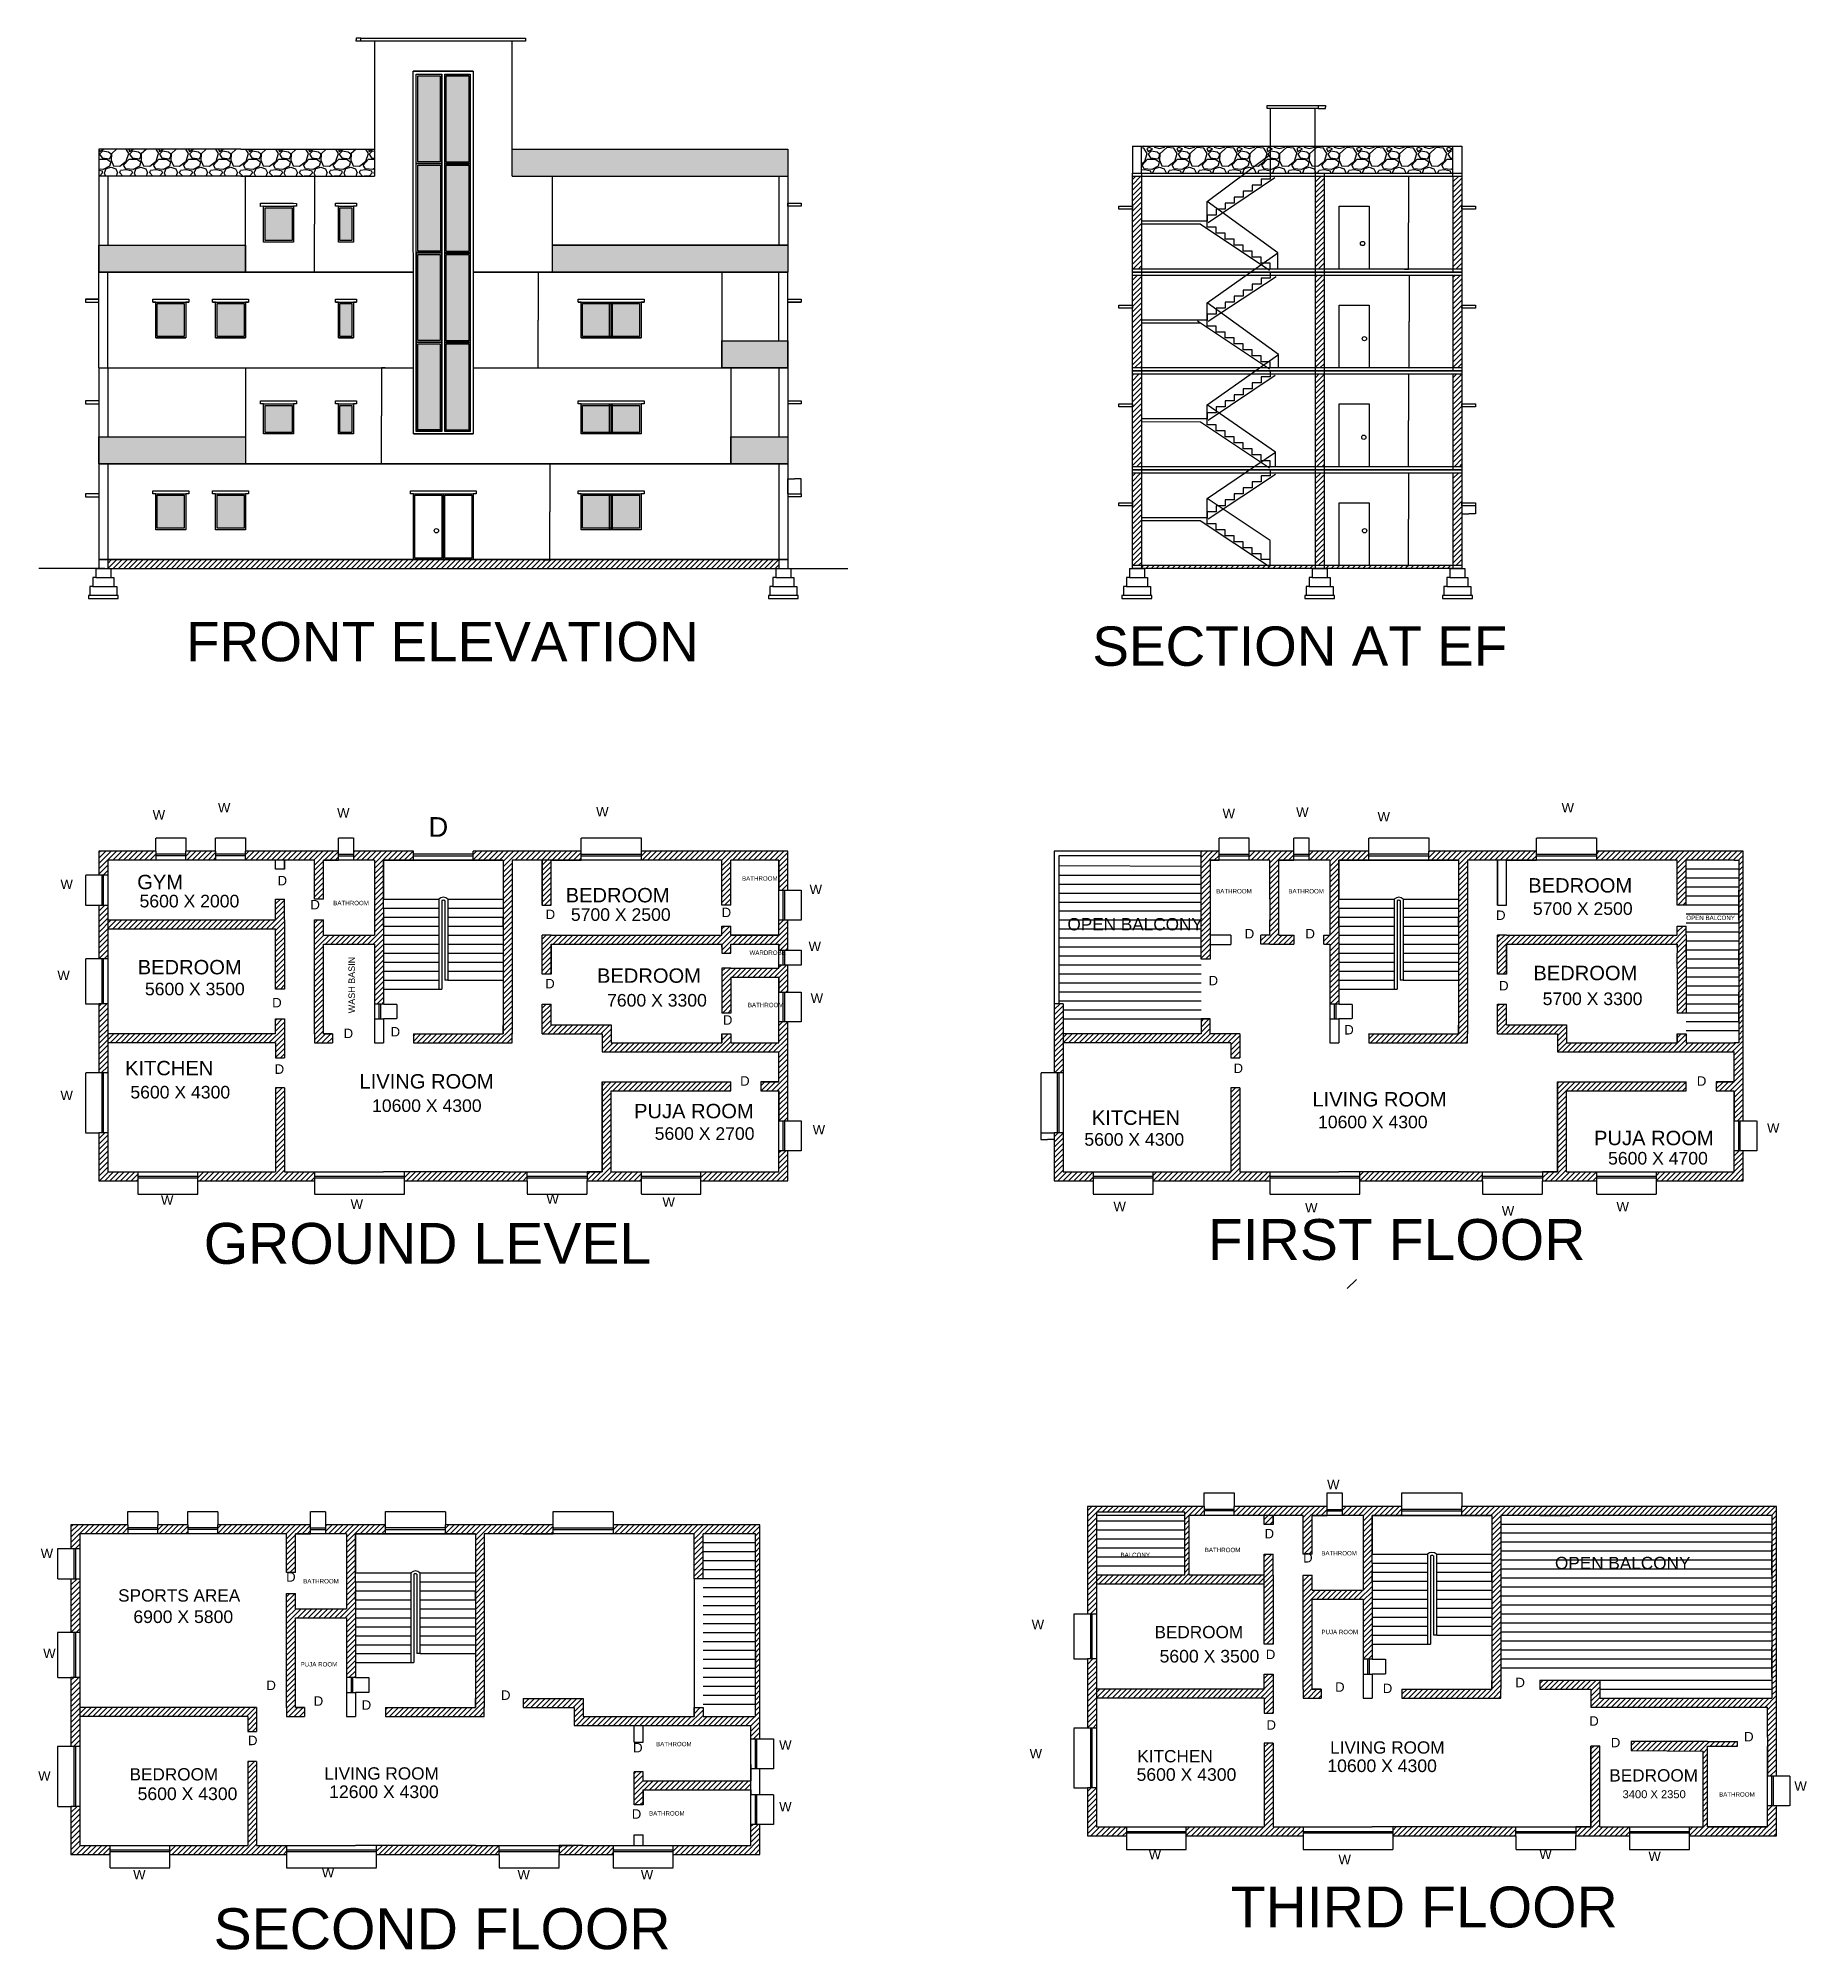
# Model space of a CAD drawing. Header units: millimetres. Extents: x 14561 to 73598, y 8019 to 71831.
import ezdxf

# ---------------------------------------------------------------- set-up
doc = ezdxf.new("R2010")
doc.units = ezdxf.units.MM
doc.linetypes.add('DASHEDX2', pattern=[1.5, 1, -0.5])
doc.styles.get("Standard").update_dxf_attribs({"font": 'arial.ttf'})
doc.dimstyles.get("Standard").update_dxf_attribs({"dimtxt": 0.18, "dimasz": 0.18, "dimexe": 0.18, "dimexo": 0.0625, "dimgap": 0.09, "dimtad": 0, "dimtih": 1, "dimtoh": 1, "dimdec": 4, "dimzin": 0, "dimdsep": 46, "dimtxsty": 'Standard', "dimcen": 0.09, "dimadec": 0, "dimazin": 0, "dimtfac": 1, "dimtdec": 4, "dimtofl": 0, "dimtmove": 0, "dimatfit": 3, "dimfxl": 1, "dimtolj": 1, "dimtzin": 0, "dimarcsym": 0})
pattern_1 = [(45, (-33015.17, 32333.34), (-88.38835, 88.38835), [])]
pattern_2 = [(228.01279, (-32295.17, 33333.345), (-8000, -9000), [134.536, -13319.088]), (184.96974, (-32385.17, 33233.345), (12000, 1000), [230.868, -22855.925]), (132.51045, (-32615.17, 33213.345), (10000, -11000), [162.788, -16116.033]), (267.27369, (-33005.17, 32963.345), (1000, 20000), [210.238, -20813.558]), (292.833654, (-33015.17, 32753.345), (-5000, 12000), [206.155, -20409.373]), (357.27369, (-32935.17, 32563.345), (-20000, 1000), [210.238, -20813.558]), (37.69424, (-32725.17, 32553.345), (-13000, -10000), [278.029, -27524.8485]), (72.25533, (-32505.17, 32723.345), (7000, 22000), [262.488, -25986.3215]), (121.429566, (-32425.17, 32973.345), (-8000, 13000), [210.95, -20884.073]), (175.23636, (-32535.17, 33153.345), (11000, -1000), [240.832, -11800.763]), (222.397438, (-32775.17, 33173.345), (-12000, -11000), [311.448, -30833.375]), (138.81407, (-32015.17, 32953.345), (-7000, 6000), [106.301, -10523.845]), (171.469234, (-32095.17, 33023.345), (13000, -2000), [202.237, -20021.5114]), (225, (-32295.2, 33053.34), (-1e-13, -1000), [141.421, -1272.793]), (203.19859, (-32365.17, 33173.34), (5000, 2000), [76.158, -7539.615]), (291.8014, (-32435.17, 33143.34), (-1000, 3000), [107.703, -5277.462]), (30.96376, (-32395.17, 33043.34), (3000, 2000), [174.929, -5656.023]), (161.56505, (-32245.17, 33133.34), (2000, -1000), [126.491, -3035.787]), (16.38954, (-33015.17, 33143.345), (10000, 3000), [177.2, -17542.845]), (70.346176, (-32845.17, 33193.345), (-4000, -11000), [148.661, -14717.408]), (293.19859, (-32245.17, 33333.34), (-2000, 5000), [152.315, -7463.458]), (343.61046, (-32185.17, 33193.345), (-10000, 3000), [177.2, -17542.845]), (339.44395, (-33015.17, 32523.34), (-5000, 2000), [170.88, -8373.124]), (294.77514, (-32855.17, 32463.345), (-5000, 11000), [143.178, -14174.643]), (66.80141, (-32235.17, 32333.34), (2000, 5000), [152.315, -7463.458]), (17.354025, (-32175.17, 32473.345), (-13000, -4000), [167.631, -16595.424]), (69.44395, (-32725.17, 32333.34), (-2000, -5000), [85.44, -8458.564]), (101.30993, (-32295.17, 32333.34), (-1000, 4000), [50.99, -5048.0295]), (165.96376, (-32305.17, 32383.34), (3000, -1000), [206.155, -3916.951]), (186.009006, (-32505.17, 32433.345), (10000, 1000), [191.05, -18913.923]), (303.69007, (-32395.17, 32953.34), (-1000, 2000), [144.222, -3461.329]), (353.157227, (-32315.17, 32833.345), (17000, -2000), [251.794, -24927.563]), (60.9454, (-32065.17, 32803.34), (-4000, -7000), [102.956, -10192.674]), (90, (-32015.2, 32893.3), (-1000, 1000), [60, -940]), (120.25644, (-32525.17, 32463.345), (4000, -7000), [138.924, -13753.52]), (48.01279, (-32595.17, 32583.345), (8000, 9000), [269.072, -13184.552]), (0, (-32415.2, 32783.3), (1000, 1000), [260, -740]), (325.30485, (-32155.17, 32783.345), (10000, -7000), [158.114, -15653.274]), (254.0546, (-32025.17, 32693.34), (-1000, -4000), [145.602, -7134.508]), (207.645975, (-32065.17, 32553.345), (-19000, -10000), [237.065, -23469.474]), (175.42608, (-32275.17, 32443.345), (-13000, 1000), [250.799, -24829.0734])]

msp = doc.modelspace()

# ---------------------------------------------------------------- texts
at = {"color": 0}
for s, height, p in [('FRONT ELEVATION', 1312.6054641, (19494.78024, 51031.87996)), ('SECTION AT EF', 1312.6054641, (49748.50464, 50881.6054)), ('BATHROOM', 147.174678, (53882.23206, 43282.87426)), ('BATHROOM', 147.174678, (56292.36835, 43282.87426)), ('BEDROOM', 480.526716, (64300.95384, 43311.5552)), ('5700 X 2500', 420.4598007, (64454.58883, 42565.90165)), ('OPEN BALCONY', 410.2152562, (48916.8356, 42049.58723)), ('OPEN BALCONY', 147.1746776, (69577.36144, 42394.16122)), ('BEDROOM', 480.526716, (64473.16448, 40386.0839)), ('5700 X 3300', 420.4598007, (64782.09419, 39555.02977)), ('LIVING ROOM', 480.526716, (57096.82358, 36169.96341)), ('KITCHEN', 480.526716, (49732.401, 35555.21284)), ('10600 X 4300', 420.4598007, (57282.56232, 35442.34833)), ('5600 X 4300', 420.4598007, (49482.56147, 34860.0389)), ('PUJA ROOM', 480.526716, (66497.80804, 34878.01168)), ('5600 X 4700', 420.4598007, (66965.45381, 34231.46107)), ('BALCONY', 147.174678, (50689.47434, 21126.10502)), ('BATHROOM', 147.174678, (53502.68589, 21291.83704)), ('BATHROOM', 147.174678, (57393.61042, 21183.33117)), ('OPEN BALCONY', 410.2152562, (65193.06856, 20725.29392)), ('SPORTS AREA', 410.2152562, (17228.28406, 19641.97177)), ('BATHROOM', 147.174678, (23406.19916, 20249.73045)), ('6900 X 5800', 420.4598007, (17736.8169, 18926.33571)), ('BEDROOM', 410.215256, (51823.98798, 18418.19526)), ('PUJA ROOM', 147.174678, (57396.41694, 18553.51521)), ('5600 X 3500', 420.4598007, (51993.51063, 17608.32583)), ('PUJA ROOM', 147.174678, (23321.3119, 17475.81715)), ('BATHROOM', 147.174678, (35185.14074, 14812.03279)), ('KITCHEN', 410.215256, (51251.43995, 14275.49316)), ('LIVING ROOM', 410.2152562, (57687.64835, 14566.51491)), ('BEDROOM', 410.215256, (17609.09817, 13670.41076)), ('LIVING ROOM', 410.2152562, (24112.23378, 13699.68332)), ('5600 X 4300', 420.4598007, (51224.92574, 13658.44197)), ('10600 X 4300', 420.4598007, (57593.20311, 13951.02599)), ('BEDROOM', 410.215256, (67007.04551, 13635.245)), ('5600 X 4300', 420.4598007, (17877.70019, 13015.94905)), ('12600 X 4300', 420.4598007, (24272.34115, 13082.6042)), ('3400 X 2350', 266.288019, (67449.49952, 13078.18706)), ('BATHROOM', 147.174678, (70671.37995, 13131.36896)), ('BATHROOM', 147.174678, (34950.79354, 12499.51672)), ('THIRD FLOOR', 1365.0078604, (54366.77136, 8765.33574)), ('SECOND FLOOR', 1365.0078604, (20414.76309, 8037.95036))]:
    msp.add_text(s, height=height, dxfattribs=at).set_placement(p)
for s, height, p in [('W', 314.97158, (18381.10855, 45747.45312)), ('W', 314.97158, (20560.18465, 45989.39869)), ('W', 314.97158, (24537.86335, 45816.58055)), ('W', 314.97158, (33184.99158, 45851.14412)), ('W', 314.97158, (54096.5386, 45793.32385)), ('W', 314.97158, (56553.95708, 45836.40546)), ('W', 314.97158, (59270.05222, 45685.61982)), ('W', 314.97158, (65413.5994, 45987.1911)), ('W', 314.97158, (15302.73115, 43431.68792)), ('GYM', 480.526716, (17864.92992, 43422.68664)), ('D', 314.97158, (22550.12615, 43552.87365)), ('BEDROOM', 480.526716, (32167.57287, 42983.81634)), ('BATHROOM', 147.174678, (38054.671, 43707.84896)), ('W', 314.97158, (40310.22451, 43258.86977)), ('5600 X 2000', 420.4598007, (17942.53459, 42816.10484)), ('D', 314.97158, (23646.02388, 42748.86867)), ('BATHROOM', 147.174678, (24410.54412, 42888.00726)), ('5700 X 2500', 420.4598007, (32341.26039, 42366.06908)), ('D', 314.97158, (37374.42025, 42490.05657)), ('D', 314.97158, (31498.86875, 42427.56257)), ('D', 314.97158, (63225.79485, 42397.77511)), ('W', 314.97158, (40275.63642, 41357.86827)), ('D', 314.97158, (54836.07017, 41780.4825)), ('D', 314.97158, (56861.67146, 41780.4825)), ('BEDROOM', 480.526716, (17882.93595, 40581.19882)), ('WARDROBE', 147.174678, (38304.36795, 41230.50123)), ('W', 314.97158, (15198.96559, 40390.08601)), ('5600 X 3500', 420.4598007, (18123.18449, 39881.49886)), ('D', 314.97158, (31484.91579, 40112.98989)), ('BEDROOM', 480.526716, (33214.16996, 40298.53813)), ('D', 314.97158, (53629.32905, 40215.71715)), ('D', 314.97158, (63325.97422, 40043.6214)), ('D', 314.97158, (22369.78864, 39477.40043)), ('7600 X 3300', 420.4598007, (33550.01968, 39505.27244)), ('BATHROOM', 147.174678, (38250.86141, 39483.88178)), ('W', 314.97158, (40344.81325, 39629.68546)), ('D', 314.97158, (37416.52456, 38899.7238)), ('D', 314.97158, (24755.79363, 38451.60105)), ('D', 314.97158, (26323.34316, 38507.04965)), ('D', 314.97158, (58159.51058, 38572.69942)), ('KITCHEN', 480.526716, (17458.78327, 37211.67842)), ('D', 314.97158, (22453.02138, 37259.45587)), ('LIVING ROOM', 480.526716, (25285.85334, 36768.53954)), ('D', 314.97158, (37991.95229, 36866.13714)), ('D', 314.97158, (54462.55469, 37287.16543)), ('D', 314.97158, (69928.5063, 36861.54668)), ('W', 314.97158, (15302.73115, 36380.70129)), ('5600 X 4300', 420.4598007, (17636.85915, 36437.40641)), ('10600 X 4300', 420.4598007, (25703.68202, 35987.55293)), ('PUJA ROOM', 480.526716, (34451.90845, 35776.77163)), ('5600 X 2700', 420.4598007, (35140.49446, 35055.14574)), ('W', 314.97158, (40413.99007, 35240.10061)), ('W', 314.97158, (72271.93232, 35296.69833)), ('W', 314.97158, (18657.81649, 32889.77183)), ('W', 314.97158, (31524.74263, 32924.33541)), ('W', 314.97158, (24987.51433, 32751.51699)), ('W', 314.97158, (35398.65642, 32820.64441)), ('W', 314.97158, (50454.12274, 32672.51383)), ('W', 314.97158, (56851.77157, 32632.47387)), ('W', 314.97158, (63417.35909, 32529.49708)), ('W', 314.97158, (67246.364, 32666.14906)), ('GROUND LEVEL', 1365.0078604, (20084.73153, 30917.6014)), ('FIRST FLOOR', 1365.0078604, (53603.92293, 31046.76774)), ('W', 314.97158, (57586.01483, 23393.81958)), ('D', 314.97158, (55497.56374, 21752.38301)), ('W', 314.97158, (14642.80617, 21093.80297)), ('D', 314.97158, (56784.30239, 20946.02493)), ('D', 314.97158, (22835.44616, 20307.0178)), ('W', 314.97158, (47723.27818, 18719.13342)), ('W', 314.97158, (14726.79916, 17757.50127)), ('D', 314.97158, (55541.18204, 17720.59286)), ('D', 314.97158, (22177.34648, 16690.0708)), ('D', 314.97158, (30008.73123, 16361.25737)), ('D', 314.97158, (57852.95018, 16630.91966)), ('D', 314.97158, (59445.01696, 16587.3327)), ('D', 314.97158, (63872.27022, 16783.47389)), ('D', 314.97158, (23756.7852, 16163.96925)), ('D', 314.97158, (25358.1613, 16032.44393)), ('D', 314.97158, (55562.99119, 15366.8989)), ('D', 314.97158, (66336.70242, 15497.65978)), ('D', 314.97158, (21563.12024, 14848.71577)), ('D', 314.97158, (34417.99854, 14607.58597)), ('W', 314.97158, (39294.59583, 14693.9788)), ('W', 314.97158, (47655.8925, 14409.54605)), ('D', 314.97158, (67056.40378, 14778.47535)), ('D', 314.97158, (71505.46619, 14974.61653)), ('W', 314.97158, (14558.81384, 13665.81048)), ('W', 314.97158, (73184.50279, 13324.64842)), ('W', 314.97158, (39294.59583, 12637.64188)), ('D', 314.97158, (34374.12574, 12393.57609)), ('W', 314.97158, (51631.64989, 11042.68098)), ('W', 314.97158, (57965.90719, 10874.33781)), ('W', 314.97158, (64671.205, 11049.01054)), ('W', 314.97158, (68312.19557, 10982.85842)), ('W', 314.97158, (17729.52932, 10371.47486)), ('W', 314.97158, (24028.96476, 10434.4237)), ('W', 314.97158, (30559.3788, 10371.47486)), ('W', 314.97158, (34675.00967, 10371.47486))]:
    msp.add_text(s, height=height).set_placement(p)
msp.add_text('WASH BASIN', height=214.707479, rotation=90).set_placement((25132.73098, 39283.60498))
at = {"insert": (27585.38918, 45828.99146), "char_height": 655.8816, "attachment_point": 1}
msp.add_mtext_dynamic_manual_height_columns('D', width=57.5805459, gutter_width=3279.40798, heights=[0], dxfattribs=at)

# ---------------------------------------------------------------- blocks, each defined once
blk = doc.blocks.new('*D15')
at = {"color": 0, "lineweight": -2, "transparency": 16777216}
for p, q in [((23786, 67224), (23787, 67224)), ((23786, 67224), (23786, 65624)), ((23786, 64024), (23786, 65624)), ((23786, 64024), (23787, 64024))]:
    blk.add_line(p, q, dxfattribs=at)
at = {"color": 0, "transparency": 16777216}
for points in [[(23786, 67224), (23786, 67224), (23786, 67224)], [(23786, 64024), (23786, 64024), (23786, 64024)]]:
    blk.add_solid(points, dxfattribs=at)
at = {"layer": 'Defpoints', "color": 0, "transparency": 16777216}
for p in [(23786, 67224), (23786, 64024), (23786, 64024)]:
    blk.add_point(p, dxfattribs=at)
at = {"color": 0, "transparency": 16777216, "insert": (23786, 65624), "char_height": 0.18, "attachment_point": 5}
blk.add_mtext('\\A1;3200.0000', dxfattribs=at)
blk = doc.blocks.new('*D16')
at = {"color": 0, "lineweight": -2, "transparency": 16777216}
for p, q in [((31098, 64024), (31255, 64024)), ((31255, 64024), (31255, 62424)), ((31255, 60824), (31255, 62424)), ((31098, 60824), (31255, 60824))]:
    blk.add_line(p, q, dxfattribs=at)
at = {"color": 0, "transparency": 16777216}
for points in [[(31255, 64024), (31255, 64024), (31255, 64024)], [(31255, 60824), (31255, 60824), (31255, 60824)]]:
    blk.add_solid(points, dxfattribs=at)
at = {"layer": 'Defpoints', "color": 0, "transparency": 16777216}
for p in [(31097, 64024), (31097, 60824), (31255, 60824)]:
    blk.add_point(p, dxfattribs=at)
at = {"color": 0, "transparency": 16777216, "insert": (31255, 62424), "char_height": 0.18, "attachment_point": 5}
blk.add_mtext('\\A1;3200.0000', dxfattribs=at)
blk = doc.blocks.new('*D17')
at = {"color": 0, "lineweight": -2, "transparency": 16777216}
for p, q in [((26147, 60824), (26017, 60824)), ((26017, 60824), (26017, 59224)), ((26017, 57624), (26017, 59224)), ((26147, 57624), (26017, 57624))]:
    blk.add_line(p, q, dxfattribs=at)
at = {"color": 0, "transparency": 16777216}
for points in [[(26017, 60824), (26017, 60824), (26017, 60824)], [(26017, 57624), (26017, 57624), (26017, 57624)]]:
    blk.add_solid(points, dxfattribs=at)
at = {"layer": 'Defpoints', "color": 0, "transparency": 16777216}
for p in [(26147, 60824), (26017, 57624), (26147, 57624)]:
    blk.add_point(p, dxfattribs=at)
at = {"color": 0, "transparency": 16777216, "insert": (26017, 59224), "char_height": 0.18, "attachment_point": 5}
blk.add_mtext('\\A1;3200.0000', dxfattribs=at)
blk = doc.blocks.new('*D18')
at = {"color": 0, "lineweight": -2, "transparency": 16777216}
for p, q in [((31419, 57624), (31637, 57624)), ((31637, 57624), (31637, 56024)), ((31637, 54424), (31637, 56024)), ((31419, 54424), (31637, 54424))]:
    blk.add_line(p, q, dxfattribs=at)
at = {"color": 0, "transparency": 16777216}
for points in [[(31637, 57624), (31637, 57624), (31637, 57624)], [(31637, 54424), (31637, 54424), (31637, 54424)]]:
    blk.add_solid(points, dxfattribs=at)
at = {"layer": 'Defpoints', "color": 0, "transparency": 16777216}
for p in [(31419, 57624), (31419, 54424), (31637, 54424)]:
    blk.add_point(p, dxfattribs=at)
at = {"color": 0, "transparency": 16777216, "insert": (31637, 56024), "char_height": 0.18, "attachment_point": 5}
blk.add_mtext('\\A1;3200.0000', dxfattribs=at)
blk = doc.blocks.new('*D19')
at = {"color": 0, "lineweight": -2, "transparency": 16777216}
for p, q in [((39583, 56624), (39583, 57122)), ((39584, 57122), (39808, 57122)), ((40033, 57122), (39809, 57122)), ((40033, 56624), (40033, 57122))]:
    blk.add_line(p, q, dxfattribs=at)
at = {"color": 0, "transparency": 16777216}
for points in [[(39584, 57122), (39584, 57122), (39583, 57122)], [(40033, 57122), (40033, 57122), (40033, 57122)]]:
    blk.add_solid(points, dxfattribs=at)
at = {"layer": 'Defpoints', "color": 0, "transparency": 16777216}
for p in [(40033, 57122), (39583, 56624), (40033, 56624)]:
    blk.add_point(p, dxfattribs=at)
at = {"color": 0, "transparency": 16777216, "insert": (39808, 57122), "char_height": 0.18, "attachment_point": 5}
blk.add_mtext('\\A1;450.0000', dxfattribs=at)
blk = doc.blocks.new('*D20')
at = {"color": 0, "lineweight": -2, "transparency": 16777216}
for p, q in [((60205, 57324), (60309, 57324)), ((60308, 57324), (60308, 55774)), ((60308, 54224), (60308, 55774)), ((60205, 54224), (60309, 54224))]:
    blk.add_line(p, q, dxfattribs=at)
at = {"color": 0, "transparency": 16777216}
for points in [[(60308, 57324), (60308, 57324), (60308, 57324)], [(60308, 54224), (60308, 54224), (60308, 54224)]]:
    blk.add_solid(points, dxfattribs=at)
at = {"layer": 'Defpoints', "color": 0, "transparency": 16777216}
for p in [(60205, 57324), (60205, 54224), (60308, 54224)]:
    blk.add_point(p, dxfattribs=at)
at = {"color": 0, "transparency": 16777216, "insert": (60308, 55774), "char_height": 0.18, "attachment_point": 5}
blk.add_mtext('\\A1;3200', dxfattribs=at)
blk = doc.blocks.new('*D21')
at = {"color": 0, "lineweight": -2, "transparency": 16777216}
for p, q in [((60308, 60624), (60308, 59074)), ((60309, 60624), (60309, 60624)), ((60308, 57524), (60308, 59074)), ((60309, 57524), (60309, 57524))]:
    blk.add_line(p, q, dxfattribs=at)
at = {"color": 0, "transparency": 16777216}
for points in [[(60308, 60624), (60308, 60624), (60308, 60624)], [(60308, 57524), (60308, 57524), (60308, 57524)]]:
    blk.add_solid(points, dxfattribs=at)
at = {"layer": 'Defpoints', "color": 0, "transparency": 16777216}
for p in [(60308, 60624), (60308, 60624), (60308, 57524)]:
    blk.add_point(p, dxfattribs=at)
at = {"color": 0, "transparency": 16777216, "insert": (60308, 59074), "char_height": 0.18, "attachment_point": 5}
blk.add_mtext('\\A1;3200', dxfattribs=at)
blk = doc.blocks.new('*D22')
at = {"color": 0, "lineweight": -2, "transparency": 16777216}
for p, q in [((60309, 63924), (60329, 63924)), ((60329, 63924), (60329, 62374)), ((60329, 60824), (60329, 62374)), ((60309, 60824), (60329, 60824))]:
    blk.add_line(p, q, dxfattribs=at)
at = {"color": 0, "transparency": 16777216}
for points in [[(60329, 63924), (60329, 63924), (60329, 63924)], [(60329, 60824), (60329, 60824), (60329, 60824)]]:
    blk.add_solid(points, dxfattribs=at)
at = {"layer": 'Defpoints', "color": 0, "transparency": 16777216}
for p in [(60308, 63924), (60308, 60824), (60329, 60824)]:
    blk.add_point(p, dxfattribs=at)
at = {"color": 0, "transparency": 16777216, "insert": (60329, 62374), "char_height": 0.18, "attachment_point": 5}
blk.add_mtext('\\A1;3200', dxfattribs=at)
blk = doc.blocks.new('*D23')
at = {"color": 0, "lineweight": -2, "transparency": 16777216}
for p, q in [((60171, 67224), (60308, 67224)), ((60308, 67224), (60308, 65674)), ((60308, 64124), (60308, 65674)), ((60171, 64124), (60308, 64124))]:
    blk.add_line(p, q, dxfattribs=at)
at = {"color": 0, "transparency": 16777216}
for points in [[(60308, 67224), (60308, 67224), (60308, 67224)], [(60308, 64124), (60308, 64124), (60308, 64124)]]:
    blk.add_solid(points, dxfattribs=at)
at = {"layer": 'Defpoints', "color": 0, "transparency": 16777216}
for p in [(60171, 67224), (60171, 64124), (60308, 64124)]:
    blk.add_point(p, dxfattribs=at)
at = {"color": 0, "transparency": 16777216, "insert": (60308, 65674), "char_height": 0.18, "attachment_point": 5}
blk.add_mtext('\\A1;3200', dxfattribs=at)
blk = doc.blocks.new('*D24')
at = {"color": 0, "lineweight": -2, "transparency": 16777216}
for p, q in [((62087, 56224), (62087, 55953)), ((62537, 56224), (62537, 55953)), ((62088, 55953), (62312, 55953)), ((62537, 55953), (62313, 55953))]:
    blk.add_line(p, q, dxfattribs=at)
at = {"color": 0, "transparency": 16777216}
for points in [[(62088, 55953), (62088, 55953), (62087, 55953)], [(62537, 55953), (62537, 55953), (62537, 55953)]]:
    blk.add_solid(points, dxfattribs=at)
at = {"layer": 'Defpoints', "color": 0, "transparency": 16777216}
for p in [(62087, 56224), (62537, 56224), (62537, 55953)]:
    blk.add_point(p, dxfattribs=at)
at = {"color": 0, "transparency": 16777216, "insert": (62312, 55953), "char_height": 0.18, "attachment_point": 5}
blk.add_mtext('\\A1;450.0000', dxfattribs=at)
blk = doc.blocks.new('*D25')
at = {"color": 0, "lineweight": -2, "transparency": 16777216}
for p, q in [((25333, 71831), (25178, 71831)), ((25333, 71731), (25178, 71731)), ((25179, 71831), (25179, 71781)), ((25179, 71731), (25179, 71781))]:
    blk.add_line(p, q, dxfattribs=at)
at = {"color": 0, "transparency": 16777216}
for points in [[(25179, 71831), (25179, 71831), (25179, 71831)], [(25179, 71731), (25179, 71731), (25179, 71731)]]:
    blk.add_solid(points, dxfattribs=at)
at = {"layer": 'Defpoints', "color": 0, "transparency": 16777216}
for p in [(25179, 71731), (25333, 71831), (25333, 71731)]:
    blk.add_point(p, dxfattribs=at)
at = {"color": 0, "transparency": 16777216, "insert": (25179, 71781), "char_height": 0.18, "attachment_point": 5}
blk.add_mtext('\\A1;100.0000', dxfattribs=at)
blk = doc.blocks.new('*D26')
at = {"color": 0, "lineweight": -2, "transparency": 16777216}
for p, q in [((57285, 69581), (57531, 69581)), ((57531, 69581), (57531, 69531)), ((57285, 69481), (57531, 69481)), ((57531, 69481), (57531, 69531))]:
    blk.add_line(p, q, dxfattribs=at)
at = {"color": 0, "transparency": 16777216}
for points in [[(57531, 69581), (57531, 69581), (57531, 69581)], [(57531, 69481), (57531, 69481), (57531, 69481)]]:
    blk.add_solid(points, dxfattribs=at)
at = {"layer": 'Defpoints', "color": 0, "transparency": 16777216}
for p in [(57285, 69581), (57285, 69481), (57531, 69481)]:
    blk.add_point(p, dxfattribs=at)
at = {"color": 0, "transparency": 16777216, "insert": (57531, 69531), "char_height": 0.18, "attachment_point": 5}
blk.add_mtext('\\A1;100.0000', dxfattribs=at)
blk = doc.blocks.new('*D27')
at = {"color": 0, "lineweight": -2, "transparency": 16777216}
for p, q in [((48027, 35290), (48027, 35065)), ((48477, 35290), (48477, 35065)), ((48028, 35065), (48252, 35065)), ((48477, 35065), (48253, 35065))]:
    blk.add_line(p, q, dxfattribs=at)
at = {"color": 0, "transparency": 16777216}
for points in [[(48028, 35065), (48028, 35065), (48027, 35065)], [(48477, 35065), (48477, 35065), (48477, 35065)]]:
    blk.add_solid(points, dxfattribs=at)
at = {"layer": 'Defpoints', "color": 0, "transparency": 16777216}
for p in [(48027, 35290), (48477, 35290), (48027, 35065)]:
    blk.add_point(p, dxfattribs=at)
at = {"color": 0, "transparency": 16777216, "insert": (48252, 35065), "char_height": 0.18, "attachment_point": 5}
blk.add_mtext('\\A1;450.0000', dxfattribs=at)

# ---------------------------------------------------------------- dimensions: what is measured, and where the dimension line sits
for base, p1, p2, picture, middle in [((25178.54973, 71731.04802), (25333.4862, 71831.04802), (25333.4862, 71731.04802), '*D25', (25178.54973, 71781.04802)), ((57530.95872, 69481.17756), (57284.83782, 69581.17756), (57284.83782, 69481.17756), '*D26', (57530.95872, 69531.17756)), ((23786.41709, 64024.09241), (23786.41709, 67224.09241), (23786.41709, 64024.09241), '*D15', (23786.41709, 65624.09241)), ((31255.30828, 60824.09241), (31097.46816, 64024.09241), (31097.46816, 60824.09241), '*D16', (31255.30828, 62424.09241)), ((26016.70953, 57624.09241), (26146.60613, 60824.09241), (26146.60613, 57624.09241), '*D17', (26016.70953, 59224.09241)), ((31636.59342, 54424.09241), (31418.83367, 57624.09241), (31418.83367, 54424.09241), '*D18', (31636.59342, 56024.09241))]:
    dim = msp.add_linear_dim(base=base, p1=p1, p2=p2, angle=90, dimstyle='Standard')
    dim.commit()
    dim.dimension.update_dxf_attribs({"geometry": picture, "text_midpoint": middle})
for base, p1, p2, picture, middle in [((60308.03962, 64124.09241), (60171.14653, 67224.09241), (60171.14653, 64124.09241), '*D23', (60308.03962, 65674.09241)), ((60328.80481, 60824.09241), (60308.43965, 63924.09241), (60308.43965, 60824.09241), '*D22', (60328.80481, 62374.09241)), ((60308.43965, 60624.09241), (60308.43965, 57524.09241), (60308.43965, 60624.09241), '*D21', (60308.43965, 59074.09241)), ((60308.43965, 54224.09241), (60204.7248, 57324.09241), (60204.7248, 54224.09241), '*D20', (60308.43965, 55774.09241))]:
    dim = msp.add_linear_dim(base=base, p1=p1, p2=p2, angle=90, text='3200', dimstyle='Standard')
    dim.commit()
    dim.dimension.update_dxf_attribs({"geometry": picture, "text_midpoint": middle})
for base, p1, p2, picture, middle in [((40033.4862, 57122.18944), (39583.4862, 56624.09241), (40033.4862, 56624.09241), '*D19', (39808.4862, 57122.18944)), ((62537.40702, 55952.81673), (62087.40702, 56224.09241), (62537.40702, 56224.09241), '*D24', (62312.40702, 55952.81673)), ((48027.36144, 35065.01799), (48477.36144, 35290.3412), (48027.36144, 35290.3412), '*D27', (48252.36144, 35065.01799))]:
    dim = msp.add_linear_dim(base=base, p1=p1, p2=p2, dimstyle='Standard')
    dim.commit()
    dim.dimension.update_dxf_attribs({"geometry": picture, "text_midpoint": middle})

# ---------------------------------------------------------------- hatches: boundary and pattern name
at = {"true_color": 0xf8d731}
h = msp.add_hatch(color=40, dxfattribs=at)
h.set_gradient(color1=(255, 255, 255), tint=1, name='INVCURVED')
h.paths.add_polyline_path([(27232.12223, 67704.30912), (27983.4862, 67704.30912), (27983.4862, 70581.04802), (27232.12223, 70581.04802)])
h.paths.add_polyline_path([(28934.85017, 70575.04217), (28183.4862, 70575.04217), (28183.4862, 67698.30327), (28934.85017, 67698.30327)])
h.paths.add_polyline_path([(28934.85017, 67592.29743), (28183.4862, 67592.29743), (28183.4862, 64715.55852), (28934.85017, 64715.55852)])
h.paths.add_polyline_path([(27232.46039, 64721.56437), (27983.82436, 64721.56437), (27983.82436, 67598.30327), (27232.46039, 67598.30327)])
h.paths.add_polyline_path([(27983.4862, 64615.55852), (27232.12223, 64615.55852), (27232.12223, 61738.81962), (27983.4862, 61738.81962)])
h.paths.add_polyline_path([(28183.4862, 61732.81378), (28934.85017, 61732.81378), (28934.85017, 64609.55268), (28183.4862, 64609.55268)])
h.paths.add_polyline_path([(28183.4862, 58750.06903), (28934.85017, 58750.06903), (28934.85017, 61626.80793), (28183.4862, 61626.80793)])
h.paths.add_polyline_path([(27232.12223, 58756.07487), (27983.4862, 58756.07487), (27983.4862, 61632.81378), (27232.12223, 61632.81378)])
h = msp.add_hatch()
h.set_pattern_fill('GRAVEL', color=256, scale=1000, style=0)
h.set_pattern_definition(pattern_2)
h.paths.add_polyline_path([(39583.4862, 68124.09241), (30380.73554, 68124.09241), (30380.73554, 67224.09241), (39583.4862, 67224.09241)])
h.paths.add_polyline_path([(39583.4862, 64924.09241), (31724.91125, 64924.09241), (31724.91125, 64024.09241), (39583.4862, 64024.09241)])
h.paths.add_polyline_path([(21483.4862, 64924.09241), (16583.4862, 64924.09241), (16583.4862, 64024.09241), (21483.4862, 64024.09241)])
h.paths.add_polyline_path([(21483.4862, 58524.09241), (16583.4862, 58524.09241), (16583.4862, 57624.09241), (21483.4862, 57624.09241)])
h.paths.add_polyline_path([(39583.4862, 58524.09241), (37683.4862, 58524.09241), (37683.4862, 57624.09241), (39583.4862, 57624.09241)])
h.paths.add_polyline_path([(39583.4862, 61724.09241), (37383.4862, 61724.09241), (37383.4862, 60824.09241), (39583.4862, 60824.09241)])
h = msp.add_hatch()
h.set_pattern_fill('GRAVEL', color=256, scale=1000, style=0)
h.set_pattern_definition(pattern_2)
h.paths.add_polyline_path([(25783.4862, 68124.09241), (21324.91125, 68124.09241), (16583.4862, 68124.09241), (16583.4862, 67224.09241), (21324.91125, 67224.09241), (25783.4862, 67224.09241)])
h = msp.add_hatch()
h.set_pattern_fill('GRAVEL', color=256, scale=1000, style=0)
h.set_pattern_definition(pattern_2)
h.paths.add_polyline_path([(55687.40702, 68224.09241), (51387.40702, 68224.09241), (51387.40702, 67324.09241), (55687.40702, 67324.09241)])
h.paths.add_polyline_path([(61787.40702, 68224.09241), (57184.83782, 68224.09241), (57184.83782, 67324.09241), (61787.40702, 67324.09241)])
h.paths.add_polyline_path([(57184.83782, 68224.09241), (55687.40702, 68224.09241), (55687.40702, 67324.09241), (57184.83782, 67324.09241)])
h = msp.add_hatch()
h.set_pattern_fill('ANSI31', color=256, scale=1000, style=0)
h.set_pattern_definition(pattern_1)
h.paths.add_polyline_path([(57487.40702, 57324.09241), (57187.40702, 57324.09241), (57187.40702, 54224.09241), (57487.40702, 54224.09241)])
h.paths.add_polyline_path([(57487.40702, 60624.09241), (57187.40702, 60624.09241), (57187.40702, 57524.09241), (57487.40702, 57524.09241)])
h.paths.add_polyline_path([(57487.40702, 67224.09241), (57187.40702, 67224.09241), (57187.40702, 64124.09241), (57487.40702, 64124.09241)])
h.paths.add_polyline_path([(57487.40702, 63924.09241), (57187.40702, 63924.09241), (57187.40702, 60824.09241), (57487.40702, 60824.09241)])
h.paths.add_polyline_path([(51387.40702, 63924.09241), (51087.40702, 63924.09241), (51087.40702, 60824.09241), (51387.40702, 60824.09241)])
h.paths.add_polyline_path([(51387.40702, 67224.09241), (51087.40702, 67224.09241), (51087.40702, 64124.09241), (51387.40702, 64124.09241)])
h.paths.add_polyline_path([(62087.40702, 67224.09241), (61787.40702, 67224.09241), (61787.40702, 64124.09241), (62087.40702, 64124.09241)])
h.paths.add_polyline_path([(62087.40702, 63924.09241), (61787.40702, 63924.09241), (61787.40702, 60824.09241), (62087.40702, 60824.09241)])
h.paths.add_polyline_path([(62087.40702, 57324.09241), (61787.40702, 57324.09241), (61787.40702, 54224.09241), (62087.40702, 54224.09241)])
h.paths.add_polyline_path([(62087.40702, 60624.09241), (61787.40702, 60624.09241), (61787.40702, 57524.09241), (62087.40702, 57524.09241)])
h.paths.add_polyline_path([(51387.40702, 60624.09241), (51087.40702, 60624.09241), (51087.40702, 57524.09241), (51387.40702, 57524.09241)])
h.paths.add_polyline_path([(51387.40702, 57324.09241), (51087.40702, 57324.09241), (51087.40702, 54224.09241), (51387.40702, 54224.09241)])
h = msp.add_hatch(color=40, dxfattribs=at)
h.set_gradient(color1=(255, 255, 255), tint=1, name='INVCURVED')
h.paths.add_polyline_path([(23033.4862, 66174.09241), (22133.4862, 66174.09241), (22133.4862, 65074.09241), (23033.4862, 65074.09241)])
h = msp.add_hatch(color=40, dxfattribs=at)
h.set_gradient(color1=(255, 255, 255), tint=1, name='INVCURVED')
h.paths.add_polyline_path([(24633.4862, 65074.09241), (25033.4862, 65074.09241), (25033.4862, 66174.09241), (24633.4862, 66174.09241)])
h = msp.add_hatch(color=40, dxfattribs=at)
h.set_gradient(color1=(255, 255, 255), tint=1, name='INVCURVED')
h.paths.add_polyline_path([(18533.4862, 61874.09241), (19433.4862, 61874.09241), (19433.4862, 62974.09241), (18533.4862, 62974.09241)])
h = msp.add_hatch(color=40, dxfattribs=at)
h.set_gradient(color1=(255, 255, 255), tint=1, name='INVCURVED')
h.paths.add_polyline_path([(21433.4862, 61874.09241), (21433.4862, 62974.09241), (20533.4862, 62974.09241), (20533.4862, 61874.09241)])
h = msp.add_hatch(color=40, dxfattribs=at)
h.set_gradient(color1=(255, 255, 255), tint=1, name='INVCURVED')
h.paths.add_polyline_path([(25033.4862, 62974.09241), (24633.4862, 62974.09241), (24633.4862, 61874.09241), (25033.4862, 61874.09241)])
h = msp.add_hatch(color=40, dxfattribs=at)
h.set_gradient(color1=(255, 255, 255), tint=1, name='INVCURVED')
h.paths.add_polyline_path([(32733.4862, 61874.09241), (33633.4862, 61874.09241), (33633.4862, 62974.09241), (32733.4862, 62974.09241)])
h = msp.add_hatch(color=40, dxfattribs=at)
h.set_gradient(color1=(255, 255, 255), tint=1, name='INVCURVED')
h.paths.add_polyline_path([(34633.4862, 62974.09241), (33733.4862, 62974.09241), (33733.4862, 61874.09241), (34633.4862, 61874.09241)])
h = msp.add_hatch(color=40, dxfattribs=at)
h.set_gradient(color1=(255, 255, 255), tint=1, name='INVCURVED')
h.paths.add_polyline_path([(22133.4862, 58674.09241), (23033.4862, 58674.09241), (23033.4862, 59574.09241), (22133.4862, 59574.09241)])
h = msp.add_hatch(color=40, dxfattribs=at)
h.set_gradient(color1=(255, 255, 255), tint=1, name='INVCURVED')
h.paths.add_polyline_path([(24633.4862, 58674.09241), (25033.4862, 58674.09241), (25033.4862, 59574.09241), (24633.4862, 59574.09241)])
h = msp.add_hatch(color=40, dxfattribs=at)
h.set_gradient(color1=(255, 255, 255), tint=1, name='INVCURVED')
h.paths.add_polyline_path([(33633.4862, 58674.09241), (33633.4862, 59574.09241), (32733.4862, 59574.09241), (32733.4862, 58674.09241)])
h = msp.add_hatch(color=40, dxfattribs=at)
h.set_gradient(color1=(255, 255, 255), tint=1, name='INVCURVED')
h.paths.add_polyline_path([(34633.4862, 58674.09241), (34633.4862, 59574.09241), (33733.4862, 59574.09241), (33733.4862, 58674.09241)])
h = msp.add_hatch(color=40, dxfattribs=at)
h.set_gradient(color1=(255, 255, 255), tint=1, name='INVCURVED')
h.paths.add_polyline_path([(18533.4862, 55474.09241), (19433.4862, 55474.09241), (19433.4862, 56574.09241), (18533.4862, 56574.09241)])
h = msp.add_hatch(color=40, dxfattribs=at)
h.set_gradient(color1=(255, 255, 255), tint=1, name='INVCURVED')
h.paths.add_polyline_path([(21433.4862, 55474.09241), (21433.4862, 56574.09241), (20533.4862, 56574.09241), (20533.4862, 55474.09241)])
h = msp.add_hatch(color=40, dxfattribs=at)
h.set_gradient(color1=(255, 255, 255), tint=1, name='INVCURVED')
h.paths.add_polyline_path([(33633.4862, 56574.09241), (32733.4862, 56574.09241), (32733.4862, 55474.09241), (33633.4862, 55474.09241)])
h = msp.add_hatch(color=40, dxfattribs=at)
h.set_gradient(color1=(255, 255, 255), tint=1, name='INVCURVED')
h.paths.add_polyline_path([(34633.4862, 56574.09241), (33733.4862, 56574.09241), (33733.4862, 55474.09241), (34633.4862, 55474.09241)])
h = msp.add_hatch()
h.set_pattern_fill('ANSI31', color=0, scale=1000, style=0)
h.set_pattern_definition(pattern_1)
h.paths.add_polyline_path([(39283.4862, 54424.09241), (16883.4862, 54424.09241), (16883.4862, 54124.09241), (39283.4862, 54124.09241)])
h.paths.add_polyline_path([(61787.40702, 54224.09241), (57487.40702, 54224.09241), (57487.40702, 54124.09241), (61787.40702, 54124.09241)])
h = msp.add_hatch()
h.set_pattern_fill('ANSI31', color=3, scale=1000, style=0)
h.set_pattern_definition(pattern_1)
h.paths.add_polyline_path([(57187.40702, 54224.09241), (51387.40702, 54224.09241), (51387.40702, 54124.09241), (57187.40702, 54124.09241)])
h = msp.add_hatch()
h.set_pattern_fill('ANSI31', color=0, scale=1000, style=0)
h.set_pattern_definition(pattern_1)
h.paths.add_polyline_path([(39583.4862, 34690.3412), (39283.4862, 34690.3412), (39283.4862, 33990.3412), (36683.4862, 33990.3412), (36683.4862, 33690.3412), (39583.4862, 33690.3412)])
h.paths.add_polyline_path([(39583.4862, 38990.3412), (39283.4862, 38990.3412), (39283.4862, 38290.3412), (37683.4862, 38290.3412), (37683.4862, 38590.3412), (37383.4862, 38590.3412), (37383.4862, 38290.3412), (33683.4862, 38290.3412), (33683.4862, 38590.3412), (33683.4862, 38890.3412), (33383.4862, 38890.3412), (31683.4862, 38890.3412), (31683.4862, 39590.3412), (31383.4862, 39590.3412), (31383.4862, 38590.3412), (33383.4862, 38590.3412), (33383.4862, 37990.3412), (39283.4862, 37990.3412), (39283.4862, 36990.3412), (38683.4862, 36990.3412), (38683.4862, 36690.3412), (39283.4862, 36690.3412), (39283.4862, 35690.3412), (39583.4862, 35690.3412)])
h.paths.add_polyline_path([(39583.4862, 40890.3412), (39283.4862, 40890.3412), (39283.4862, 40790.3412), (37683.4862, 40790.3412), (37383.4862, 40790.3412), (37383.4862, 39290.3412), (37683.4862, 39290.3412), (37683.4862, 40490.3412), (39283.4862, 40490.3412), (39283.4862, 39990.3412), (39583.4862, 39990.3412)])
h.paths.add_polyline_path([(39583.4862, 42390.3412), (39283.4862, 42390.3412), (39283.4862, 41890.3412), (37683.4862, 41890.3412), (37683.4862, 42190.3412), (37383.4862, 42190.3412), (37383.4862, 41890.3412), (31683.4862, 41890.3412), (31383.4862, 41890.3412), (31383.4862, 40590.3412), (31683.4862, 40590.3412), (31683.4862, 41590.3412), (37383.4862, 41590.3412), (37383.4862, 41290.3412), (37683.4862, 41290.3412), (37683.4862, 41590.3412), (39283.4862, 41590.3412), (39283.4862, 41390.3412), (39583.4862, 41390.3412)])
h.paths.add_polyline_path([(39583.4862, 44690.3412), (34683.4862, 44690.3412), (34683.4862, 44390.3412), (37383.4862, 44390.3412), (37383.4862, 42890.3412), (37683.4862, 42890.3412), (37683.4862, 44390.3412), (39283.4862, 44390.3412), (39283.4862, 43390.3412), (39583.4862, 43390.3412)])
h.paths.add_polyline_path([(32683.4862, 44690.3412), (29083.4862, 44690.3412), (29083.4862, 44390.3412), (30083.4862, 44390.3412), (30083.4862, 42790.3412), (30083.4862, 38590.3412), (27083.4862, 38590.3412), (27083.4862, 38290.3412), (28083.4862, 38290.3412), (30383.4862, 38290.3412), (30383.4862, 38590.3412), (30383.4862, 44390.3412), (32683.4862, 44390.3412)])
h.paths.add_polyline_path([(31683.4862, 44390.3412), (31383.4862, 44390.3412), (31383.4862, 42890.3412), (31683.4862, 42890.3412)], flags=17)
h.paths.add_polyline_path([(37683.4862, 36990.3412), (33383.4862, 36990.3412), (33383.4862, 33990.3412), (32883.4862, 33990.3412), (32883.4862, 33690.3412), (34683.4862, 33690.3412), (34683.4862, 33990.3412), (33683.4862, 33990.3412), (33683.4862, 36690.3412), (37683.4862, 36690.3412)])
h.paths.add_polyline_path([(30883.4862, 33990.3412), (30383.4862, 33990.3412), (30083.4862, 33990.3412), (26783.4862, 33990.3412), (26783.4862, 33690.3412), (30883.4862, 33690.3412)])
h.paths.add_polyline_path([(23783.4862, 33990.3412), (22783.4862, 33990.3412), (22783.4862, 36790.3412), (22483.4862, 36790.3412), (22483.4862, 33990.3412), (19883.4862, 33990.3412), (19883.4862, 33690.3412), (23783.4862, 33690.3412)])
h.paths.add_polyline_path([(22783.4862, 38290.3412), (22783.4862, 38590.3412), (22783.4862, 39090.3412), (22483.4862, 39090.3412), (22483.4862, 38590.3412), (16883.4862, 38590.3412), (16883.4862, 38290.3412), (22483.4862, 38290.3412), (22483.4862, 37790.3412), (22783.4862, 37790.3412)])
h.paths.add_polyline_path([(24583.4862, 44690.3412), (21483.4862, 44690.3412), (21483.4862, 44390.3412), (22483.4862, 44390.3412), (23783.4862, 44390.3412), (23783.4862, 43095.70643), (24083.4862, 43095.70643), (24083.4862, 44390.3412), (24583.4862, 44390.3412)])
h.paths.add_polyline_path([(27083.4862, 44540.3412), (27083.4862, 44690.3412), (25083.4862, 44690.3412), (25083.4862, 44390.3412), (25783.4862, 44390.3412), (25783.4862, 41890.3412), (24083.4862, 41890.3412), (24083.4862, 42395.70643), (23783.4862, 42395.70643), (23783.4862, 41895.70643), (23783.4862, 38590.3412), (23783.4862, 38290.3412), (24383.4862, 38290.3412), (24383.4862, 38590.3412), (24083.4862, 38590.3412), (24083.4862, 41590.3412), (25783.4862, 41590.3412), (25783.4862, 39590.3412), (26083.4862, 39590.3412), (26083.4862, 40090.3412), (26083.4862, 42190.3412), (26083.4862, 42790.3412), (26083.4862, 43890.3412), (26083.4862, 44390.3412), (27083.4862, 44390.3412)])
h.paths.add_polyline_path([(20483.4862, 44690.3412), (19483.4862, 44690.3412), (19483.4862, 44390.3412), (20483.4862, 44390.3412)])
h.paths.add_polyline_path([(18483.4862, 44690.3412), (16583.4862, 44690.3412), (16583.4862, 43890.3412), (16883.4862, 43890.3412), (16883.4862, 44390.3412), (18483.4862, 44390.3412)])
h.paths.add_polyline_path([(22783.4862, 42395.70643), (22783.4862, 43090.3412), (22483.4862, 43090.3412), (22483.4862, 42395.70643), (16883.4862, 42395.70643), (16883.4862, 42095.70643), (22483.4862, 42095.70643), (22483.4862, 40090.3412), (22783.4862, 40090.3412)])
h.paths.add_polyline_path([(16883.4862, 42095.70643), (16883.4862, 42890.3412), (16583.4862, 42890.3412), (16583.4862, 41095.70643), (16883.4862, 41095.70643)])
h.paths.add_polyline_path([(16883.4862, 39595.70643), (16583.4862, 39595.70643), (16583.4862, 37290.3412), (16883.4862, 37290.3412)])
h.paths.add_polyline_path([(16883.4862, 35290.3412), (16583.4862, 35290.3412), (16583.4862, 33690.3412), (17883.4862, 33690.3412), (17883.4862, 33990.3412), (16883.4862, 33990.3412)])
h = msp.add_hatch()
h.set_pattern_fill('ANSI31', color=0, scale=1000, style=0)
h.set_pattern_definition(pattern_1)
h.paths.add_polyline_path([(48777.36144, 39595.70643), (48477.36144, 39595.70643), (48477.36144, 37290.3412), (48777.36144, 37290.3412)])
h.paths.add_polyline_path([(54677.36144, 38590.3412), (53677.36144, 38590.3412), (53677.36144, 39095.70643), (53377.36144, 39095.70643), (53377.36144, 38590.3412), (48777.36144, 38590.3412), (48777.36144, 38290.3412), (54377.36144, 38290.3412), (54377.36144, 37790.3412), (54677.36144, 37790.3412), (54677.36144, 38290.3412)])
h.paths.add_polyline_path([(54677.36144, 36790.3412), (54377.36144, 36790.3412), (54377.36144, 33990.3412), (51777.36144, 33990.3412), (51777.36144, 33690.3412), (55677.36144, 33690.3412), (55677.36144, 33990.3412), (54677.36144, 33990.3412)])
h.paths.add_polyline_path([(49777.36144, 33990.3412), (48777.36144, 33990.3412), (48777.36144, 35290.3412), (48477.36144, 35290.3412), (48477.36144, 33690.3412), (49777.36144, 33690.3412)])
h.paths.add_polyline_path([(62777.36144, 33990.3412), (62277.36144, 33990.3412), (61977.36144, 33990.3412), (58677.36144, 33990.3412), (58677.36144, 33690.3412), (62777.36144, 33690.3412)])
h.paths.add_polyline_path([(62277.36144, 38590.3412), (62277.36144, 44390.3412), (64577.36144, 44390.3412), (64577.36144, 44690.3412), (60977.36144, 44690.3412), (60977.36144, 44390.3412), (61977.36144, 44390.3412), (61977.36144, 42790.3412), (61977.36144, 38590.3412), (58977.36144, 38590.3412), (58977.36144, 38290.3412), (59977.36144, 38290.3412), (62277.36144, 38290.3412)])
h.paths.add_polyline_path([(57977.36144, 42790.3412), (57977.36144, 43890.3412), (57977.36144, 44390.3412), (58977.36144, 44390.3412), (58977.36144, 44540.3412), (58977.36144, 44690.3412), (56977.36144, 44690.3412), (56977.36144, 44390.3412), (57677.36144, 44390.3412), (57677.36144, 41890.3412), (57477.36144, 41890.3412), (57477.36144, 41590.3412), (57677.36144, 41590.3412), (57677.36144, 39590.3412), (57977.36144, 39590.3412)])
h.paths.add_polyline_path([(55977.36144, 43095.70643), (55977.36144, 44390.3412), (56477.36144, 44390.3412), (56477.36144, 44690.3412), (54977.36144, 44690.3412), (54977.36144, 44390.3412), (55677.36144, 44390.3412), (55677.36144, 43095.70643), (55677.36144, 42395.70643), (55677.36144, 41895.70643), (55677.36144, 41890.3412), (55377.36144, 41890.3412), (55377.36144, 41590.3412), (55677.36144, 41590.3412), (55977.36144, 41590.3412), (56477.36144, 41590.3412), (56477.36144, 41890.3412), (55977.36144, 41890.3412), (55977.36144, 42395.70643)])
h.paths.add_polyline_path([(53677.36144, 44390.3412), (53977.36144, 44390.3412), (53977.36144, 44690.3412), (53377.36144, 44690.3412), (53377.36144, 44390.3412), (53377.36144, 44090.3412), (53377.36144, 42395.70643), (53377.36144, 42095.70643), (53377.36144, 41093.02381), (53677.36144, 41093.02381)])
h.paths.add_polyline_path([(65577.36144, 38890.3412), (65277.36144, 38890.3412), (63577.36144, 38890.3412), (63577.36144, 39590.3412), (63277.36144, 39590.3412), (63277.36144, 38590.3412), (65277.36144, 38590.3412), (65277.36144, 37990.3412), (71177.36144, 37990.3412), (71177.36144, 36990.3412), (70577.36144, 36990.3412), (70577.36144, 36690.3412), (71177.36144, 36690.3412), (71177.36144, 35690.3412), (71477.36144, 35690.3412), (71477.36144, 39990.3412), (71477.36144, 41390.3412), (71477.36144, 42390.3412), (71477.36144, 44690.3412), (66577.36144, 44690.3412), (66577.36144, 44390.3412), (69277.36144, 44390.3412), (69277.36144, 42890.3412), (69577.36144, 42890.3412), (69577.36144, 44390.3412), (71177.36144, 44390.3412), (71327.36144, 44390.3412), (71327.36144, 38290.3412), (71177.36144, 38290.3412), (69577.36144, 38290.3412), (69577.36144, 38590.3412), (69277.36144, 38590.3412), (69277.36144, 38290.3412), (65577.36144, 38290.3412), (65577.36144, 38590.3412)])
h.paths.add_polyline_path([(69577.36144, 41890.3412), (69577.36144, 42190.3412), (69277.36144, 42190.3412), (69277.36144, 41890.3412), (63577.36144, 41890.3412), (63277.36144, 41890.3412), (63277.36144, 40590.3412), (63577.36144, 40590.3412), (63577.36144, 41590.3412), (69277.36144, 41590.3412), (69277.36144, 41290.3412), (69277.36144, 40790.3412), (69277.36144, 39290.3412), (69577.36144, 39290.3412), (69577.36144, 40490.3412), (69577.36144, 40790.3412), (69577.36144, 41590.3412)], flags=17)
h.paths.add_polyline_path([(71477.36144, 34690.3412), (71177.36144, 34690.3412), (71177.36144, 33990.3412), (68577.36144, 33990.3412), (68577.36144, 33690.3412), (71477.36144, 33690.3412)])
h.paths.add_polyline_path([(65577.36144, 36690.3412), (69577.36144, 36690.3412), (69577.36144, 36990.3412), (65277.36144, 36990.3412), (65277.36144, 33990.3412), (64777.36144, 33990.3412), (64777.36144, 33690.3412), (66577.36144, 33690.3412), (66577.36144, 33990.3412), (65577.36144, 33990.3412)])
h = msp.add_hatch()
h.set_pattern_fill('ANSI31', color=0, scale=1000, style=0)
h.set_pattern_definition([(45, (-33247.94, 26633.65), (-88.38835, 88.38835), [])])
h.paths.add_polyline_path([(49886.01483, 22520.7398), (49886.01483, 22626.10502), (52836.01483, 22626.10502), (52836.01483, 20526.10502), (49886.01483, 20526.10502), (49886.01483, 20226.10502), (55486.01483, 20226.10502), (55486.01483, 20526.10502), (52986.01483, 20526.10502), (52986.01483, 22520.7398), (53486.01483, 22520.7398), (53486.01483, 22820.7398), (52486.01483, 22820.7398), (49586.01483, 22820.7398), (49586.01483, 21020.7398), (49586.01483, 19226.10502), (49886.01483, 19226.10502), (49886.01483, 20226.10502)])
h.paths.add_polyline_path([(49886.01483, 17726.10502), (49586.01483, 17726.10502), (49586.01483, 15420.7398), (49886.01483, 15420.7398)])
h.paths.add_polyline_path([(55786.01483, 16720.7398), (55786.01483, 17220.7398), (55486.01483, 17220.7398), (55486.01483, 16720.7398), (49886.01483, 16720.7398), (49886.01483, 16420.7398), (55486.01483, 16420.7398), (55486.01483, 15920.7398), (55786.01483, 15920.7398), (55786.01483, 16420.7398)])
h.paths.add_polyline_path([(49886.01483, 13420.7398), (49586.01483, 13420.7398), (49586.01483, 11820.7398), (50886.01483, 11820.7398), (50886.01483, 12120.7398), (49886.01483, 12120.7398)])
h.paths.add_polyline_path([(56786.01483, 12120.7398), (55786.01483, 12120.7398), (55786.01483, 14920.7398), (55486.01483, 14920.7398), (55486.01483, 12120.7398), (52886.01483, 12120.7398), (52886.01483, 11820.7398), (56786.01483, 11820.7398)])
h.paths.add_polyline_path([(63886.01483, 12120.7398), (63386.01483, 12120.7398), (63086.01483, 12120.7398), (59786.01483, 12120.7398), (59786.01483, 11820.7398), (63886.01483, 11820.7398)])
h.paths.add_polyline_path([(57086.01483, 19720.7398), (58786.01483, 19720.7398), (58786.01483, 17720.7398), (59086.01483, 17720.7398), (59086.01483, 18220.7398), (59086.01483, 20320.7398), (59086.01483, 20920.7398), (59086.01483, 22020.7398), (59086.01483, 22520.7398), (60086.01483, 22520.7398), (60086.01483, 22670.7398), (60086.01483, 22820.7398), (58086.01483, 22820.7398), (58086.01483, 22520.7398), (58786.01483, 22520.7398), (58786.01483, 20020.7398), (57086.01483, 20020.7398), (57086.01483, 20526.10502), (56786.01483, 20526.10502), (56786.01483, 16720.7398), (56786.01483, 16420.7398), (57386.01483, 16420.7398), (57386.01483, 16720.7398), (57086.01483, 16720.7398)])
h.paths.add_polyline_path([(55786.01483, 20526.10502), (55786.01483, 21220.7398), (55486.01483, 21220.7398), (55486.01483, 20526.10502), (55486.01483, 20226.10502), (55486.01483, 18220.7398), (55786.01483, 18220.7398)])
h.paths.add_polyline_path([(57086.01483, 22520.7398), (57586.01483, 22520.7398), (57586.01483, 22820.7398), (54486.01483, 22820.7398), (54486.01483, 22520.7398), (55486.01483, 22520.7398), (56786.01483, 22520.7398), (56786.01483, 21226.10502), (57086.01483, 21226.10502)])
h.paths.add_polyline_path([(55786.01483, 22520.7398), (55486.01483, 22520.7398), (55486.01483, 22220.7398), (55786.01483, 22220.7398)], flags=17)
h.paths.add_polyline_path([(63386.01483, 16720.7398), (63386.01483, 22520.7398), (70686.01483, 22520.7398), (72436.01483, 22520.7398), (72436.01483, 16420.7398), (70686.01483, 16420.7398), (66686.01483, 16420.7398), (66686.01483, 16720.7398), (66686.01483, 17020.7398), (66386.01483, 17020.7398), (64686.01483, 17020.7398), (64686.01483, 16720.7398), (66386.01483, 16720.7398), (66386.01483, 16120.7398), (72286.01483, 16120.7398), (72286.01483, 15120.7398), (72286.01483, 14970.7398), (72286.01483, 14820.7398), (72286.01483, 13820.7398), (72586.01483, 13820.7398), (72586.01483, 21520.7398), (72586.01483, 22820.7398), (65686.01483, 22820.7398), (62086.01483, 22820.7398), (62086.01483, 22520.7398), (63086.01483, 22520.7398), (63086.01483, 20920.7398), (63086.01483, 16720.7398), (60086.01483, 16720.7398), (60086.01483, 16420.7398), (61086.01483, 16420.7398), (63386.01483, 16420.7398)])
h.paths.add_polyline_path([(66686.01483, 14820.7398), (66386.01483, 14820.7398), (66386.01483, 12120.7398), (65886.01483, 12120.7398), (65886.01483, 11820.7398), (67686.01483, 11820.7398), (67686.01483, 12120.7398), (66686.01483, 12120.7398)])
h.paths.add_polyline_path([(72586.01483, 12820.7398), (72286.01483, 12820.7398), (72286.01483, 12120.7398), (70286.01483, 12120.7398), (70286.01483, 14470.7398), (70286.01483, 14820.7398), (71286.01483, 14820.7398), (71286.01483, 14970.7398), (70286.01483, 14970.7398), (70136.01483, 14970.7398), (67736.01483, 14970.7398), (67736.01483, 14670.7398), (70136.01483, 14645.7398), (70136.01483, 14470.7398), (70136.01483, 12120.7398), (69686.01483, 12120.7398), (69686.01483, 11820.7398), (72586.01483, 11820.7398)])
h.paths.add_polyline_path([(71426.7233, 14895.87364), (71901.97373, 14895.87364), (71901.97373, 15368.331), (71426.7233, 15368.331)], flags=25)
h.paths.add_polyline_path([(66977.66088, 14699.73245), (67452.91131, 14699.73245), (67452.91131, 15172.18982), (66977.66088, 15172.18982)], flags=25)
h.paths.add_polyline_path([(66257.95953, 15418.91689), (66733.20996, 15418.91689), (66733.20996, 15891.37426), (66257.95953, 15891.37426)], flags=25)
h.paths.add_polyline_path([(63793.52733, 16704.731), (64268.77776, 16704.731), (64268.77776, 17177.18836), (63793.52733, 17177.18836)], flags=25)
h.paths.add_polyline_path([(59366.27406, 16508.58981), (59841.52449, 16508.58981), (59841.52449, 16981.04718), (59366.27406, 16981.04718)], flags=25)
h.paths.add_polyline_path([(57774.20728, 16552.17677), (58249.45771, 16552.17677), (58249.45771, 17024.63414), (57774.20728, 17024.63414)], flags=25)
h.paths.add_polyline_path([(56705.5595, 20867.28203), (57180.80993, 20867.28203), (57180.80993, 21339.7394), (56705.5595, 21339.7394)], flags=9)
h.paths.add_polyline_path([(55418.82084, 21673.64012), (55894.07127, 21673.64012), (55894.07127, 22146.09749), (55418.82084, 22146.09749)], flags=25)
h.paths.add_polyline_path([(55462.43914, 17641.84996), (55937.68957, 17641.84996), (55937.68957, 18114.30733), (55462.43914, 18114.30733)], flags=9)
h.paths.add_polyline_path([(55484.2483, 15288.15601), (55959.49873, 15288.15601), (55959.49873, 15760.61338), (55484.2483, 15760.61338)], flags=9)
h.paths.add_polyline_path([(57358.34328, 18512.93174), (58656.76326, 18512.93174), (58656.76326, 18741.37374), (57358.34328, 18741.37374)], flags=25)
h.paths.add_polyline_path([(57581.52684, 14453.39791), (61614.70391, 14453.39791), (61614.70391, 15090.12698), (57581.52684, 15090.12698)], flags=9)
h.paths.add_polyline_path([(66900.924, 13522.128), (70074.21603, 13522.128), (70074.21603, 14158.85707), (66900.924, 14158.85707)], flags=9)
h.paths.add_polyline_path([(70633.30628, 13090.7855), (71897.3922, 13090.7855), (71897.3922, 13319.2275), (70633.30628, 13319.2275)], flags=25)
h.paths.add_polyline_path([(51145.38839, 14162.44612), (53872.78819, 14162.44612), (53872.78819, 14798.75546), (51145.38839, 14798.75546)], flags=9)
h.paths.add_polyline_path([(51717.86646, 18305.07827), (54891.15849, 18305.07827), (54891.15849, 18941.80734), (51717.86646, 18941.80734)], flags=9)
h.paths.add_polyline_path([(57355.53675, 21142.7477), (58619.62267, 21142.7477), (58619.62267, 21371.1897), (57355.53675, 21371.1897)], flags=25)
h.paths.add_polyline_path([(53464.61223, 21251.25357), (54728.69814, 21251.25357), (54728.69814, 21479.69557), (53464.61223, 21479.69557)], flags=25)
h = msp.add_hatch()
h.set_pattern_fill('ANSI31', color=0, scale=1000, style=0)
h.set_pattern_definition([(45, (-33946.26, 26284.69), (-88.38835, 88.38835), [])])
h.paths.add_polyline_path([(21852.39899, 16103.68655), (15952.39899, 16103.68655), (15952.39899, 15803.68655), (21552.39899, 15803.68655), (21552.39899, 15303.68655), (21852.39899, 15303.68655), (21852.39899, 15803.68655)])
h.paths.add_polyline_path([(15952.39899, 17109.05178), (15652.39899, 17109.05178), (15652.39899, 14803.68655), (15952.39899, 14803.68655)])
h.paths.add_polyline_path([(15952.39899, 12803.68655), (15652.39899, 12803.68655), (15652.39899, 11203.68655), (16952.39899, 11203.68655), (16952.39899, 11503.68655), (15952.39899, 11503.68655)])
h.paths.add_polyline_path([(22852.39899, 11503.68655), (21852.39899, 11503.68655), (21852.39899, 14303.68655), (21552.39899, 14303.68655), (21552.39899, 11503.68655), (18952.39899, 11503.68655), (18952.39899, 11203.68655), (22852.39899, 11203.68655)])
h.paths.add_polyline_path([(29952.39899, 11503.68655), (29452.39899, 11503.68655), (29152.39899, 11503.68655), (25852.39899, 11503.68655), (25852.39899, 11203.68655), (29952.39899, 11203.68655)])
h.paths.add_polyline_path([(33752.39899, 11503.68655), (32752.39899, 11503.68655), (31952.39899, 11503.68655), (31952.39899, 11203.68655), (33752.39899, 11203.68655)])
h.paths.add_polyline_path([(38652.39899, 12203.68655), (38352.39899, 12203.68655), (38352.39899, 11503.68655), (35752.39899, 11503.68655), (35752.39899, 11203.68655), (38652.39899, 11203.68655)])
h.paths.add_polyline_path([(38352.39899, 13653.68655), (34752.39899, 13653.68655), (34752.39899, 13953.68655), (34452.39899, 13953.68655), (34452.39899, 12853.68655), (34752.39899, 12853.68655), (34752.39899, 13353.68655), (38352.39899, 13353.68655)])
h.paths.add_polyline_path([(38652.39899, 17503.68655), (38652.39899, 20903.68655), (38652.39899, 22203.68655), (33752.39899, 22203.68655), (33752.39899, 21903.68655), (36452.39899, 21903.68655), (36452.39899, 20403.68655), (36752.39899, 20403.68655), (36752.39899, 21903.68655), (38502.39899, 21903.68655), (38502.39899, 15803.68655), (38352.39899, 15803.68655), (36752.39899, 15803.68655), (36752.39899, 16103.68655), (36452.39899, 16103.68655), (36452.39899, 15803.68655), (32752.39899, 15803.68655), (32752.39899, 16103.68655), (32752.39899, 16403.68655), (32452.39899, 16403.68655), (30752.39899, 16403.68655), (30752.39899, 16103.68655), (32452.39899, 16103.68655), (32452.39899, 15503.68655), (38352.39899, 15503.68655), (38352.39899, 15055.16132), (38652.39899, 15055.16132)])
h.paths.add_polyline_path([(23652.39899, 22203.68655), (20552.39899, 22203.68655), (20552.39899, 21903.68655), (21552.39899, 21903.68655), (22852.39899, 21903.68655), (22852.39899, 20609.05178), (23152.39899, 20609.05178), (23152.39899, 21903.68655), (23652.39899, 21903.68655)])
h.paths.add_polyline_path([(19552.39899, 22203.68655), (18552.39899, 22203.68655), (18552.39899, 21903.68655), (19552.39899, 21903.68655)])
h.paths.add_polyline_path([(17552.39899, 22203.68655), (15652.39899, 22203.68655), (15652.39899, 21403.68655), (15952.39899, 21403.68655), (15952.39899, 21903.68655), (17552.39899, 21903.68655)])
h.paths.add_polyline_path([(15952.39899, 19609.05178), (15952.39899, 20403.68655), (15652.39899, 20403.68655), (15652.39899, 18609.05178), (15952.39899, 18609.05178)])
h.paths.add_polyline_path([(25152.39899, 19703.68655), (25152.39899, 20303.68655), (25152.39899, 21403.68655), (25152.39899, 21903.68655), (26152.39899, 21903.68655), (26152.39899, 22053.68655), (26152.39899, 22203.68655), (24152.39899, 22203.68655), (24152.39899, 21903.68655), (24852.39899, 21903.68655), (24852.39899, 19403.68655), (23152.39899, 19403.68655), (23152.39899, 19909.05178), (22852.39899, 19909.05178), (22852.39899, 19409.05178), (22852.39899, 16103.68655), (22852.39899, 15803.68655), (23452.39899, 15803.68655), (23452.39899, 16103.68655), (23152.39899, 16103.68655), (23152.39899, 19103.68655), (24852.39899, 19103.68655), (24852.39899, 17103.68655), (25152.39899, 17103.68655), (25152.39899, 17603.68655)])
h.paths.add_polyline_path([(29452.39899, 21903.68655), (31752.39899, 21903.68655), (31752.39899, 22203.68655), (28152.39899, 22203.68655), (28152.39899, 21903.68655), (29152.39899, 21903.68655), (29152.39899, 20303.68655), (29152.39899, 16103.68655), (26152.39899, 16103.68655), (26152.39899, 15803.68655), (27152.39899, 15803.68655), (29452.39899, 15803.68655), (29452.39899, 16103.68655)])
h.paths.add_polyline_path([(22756.70327, 20228.27491), (23231.9537, 20228.27491), (23231.9537, 20700.73228), (22756.70327, 20700.73228)], flags=9)

# ---------------------------------------------------------------- linework, layer by layer
for p, q in [((25333.4862, 71731.04802), (25333.4862, 71831.04802)), ((25333.4862, 71831.04802), (30380.73554, 71831.04802)), ((25783.4862, 71731.04802), (25333.4862, 71731.04802)), ((30380.73554, 71731.04802), (25783.4862, 71731.04802)), ((30380.73554, 71831.04802), (30830.73554, 71831.04802)), ((30830.73554, 71731.04802), (30380.73554, 71731.04802)), ((30830.73554, 71831.04802), (30830.73554, 71731.04802)), ((29083.4862, 70731.04802), (27082.11087, 70731.04802)), ((28033.4862, 58724.09241), (28033.4862, 70631.04802)), ((28133.4862, 58724.09241), (28133.4862, 70631.04802)), ((55587.40702, 69481.17756), (55587.40702, 69581.17756)), ((55587.40702, 69581.17756), (57184.83782, 69581.17756)), ((57184.83782, 69581.17756), (57284.83782, 69581.17756)), ((57284.83782, 69581.17756), (57284.83782, 69481.17756)), ((55687.40702, 69481.17756), (55587.40702, 69481.17756)), ((57284.83782, 69481.17756), (57184.83782, 69481.17756)), ((21324.91125, 68124.09241), (16583.4862, 68124.09241)), ((16583.4862, 68124.09241), (16583.4862, 64924.09241)), ((39583.4862, 68124.09241), (39583.4862, 64024.09241)), ((51087.40702, 68224.09241), (62087.40702, 68224.09241)), ((51087.40702, 68224.09241), (51087.40702, 67324.09241)), ((51387.40702, 67324.09241), (51387.40702, 68224.09241)), ((53587.40702, 66375.11726), (55687.40702, 67954.39703)), ((61787.40702, 67224.09241), (61787.40702, 68224.09241)), ((62087.40702, 68224.09241), (62087.40702, 67324.09241)), ((21324.91125, 67224.09241), (16583.4862, 67224.09241)), ((16883.4862, 67224.09241), (16883.4862, 64924.09241)), ((21483.4862, 64024.09241), (21483.4862, 67224.09241)), ((29082.50926, 67224.09241), (29083.4862, 67224.09241)), ((31724.91125, 64024.09241), (31724.91125, 67224.09241)), ((39283.4862, 67224.09241), (39283.4862, 64924.09241)), ((51087.40702, 67324.09241), (62087.40702, 67324.09241)), ((51087.40702, 64024.09241), (51087.40702, 67324.09241)), ((51087.40702, 67224.09241), (62087.40702, 67224.09241)), ((51387.40702, 67324.09241), (51387.40702, 64024.09241)), ((55687.40702, 67124.09241), (55387.40702, 67124.09241)), ((55387.40702, 67124.09241), (55387.40702, 66924.09241)), ((55687.40702, 67324.09241), (55687.40702, 67124.09241)), ((57187.40702, 67324.09241), (57187.40702, 64024.09241)), ((57487.40702, 67324.09241), (57487.40702, 64024.09241)), ((61787.40702, 67224.09241), (61787.40702, 64024.09241)), ((62087.40702, 67324.09241), (62087.40702, 64024.09241)), ((53587.40702, 65724.09241), (53587.40702, 66375.11726)), ((55941.63554, 64662.29123), (53587.40702, 66375.11726)), ((54787.40702, 66524.09241), (54487.40702, 66524.09241)), ((54487.40702, 66524.09241), (54487.40702, 66324.09241)), ((55087.40702, 66724.09241), (54787.40702, 66724.09241)), ((54787.40702, 66724.09241), (54787.40702, 66524.09241)), ((55387.40702, 66924.09241), (55087.40702, 66924.09241)), ((55087.40702, 66924.09241), (55087.40702, 66724.09241)), ((21984.41257, 66210.51243), (21984.41257, 66324.09241)), ((21984.41257, 66324.09241), (23083.4862, 66324.09241)), ((22083.4862, 66224.09241), (21984.41257, 66210.51243)), ((23083.4862, 66324.09241), (23183.22304, 66316.84232)), ((23183.22304, 66224.09241), (23083.4862, 66224.09241)), ((23183.22304, 66316.84232), (23183.22304, 66224.09241)), ((24483.4862, 66224.09241), (24483.4862, 66324.09241)), ((24483.4862, 66324.09241), (25083.4862, 66324.09241)), ((24583.4862, 66224.09241), (24483.4862, 66224.09241)), ((25083.4862, 66324.09241), (25183.4862, 66324.09241)), ((25183.4862, 66224.09241), (25083.4862, 66224.09241)), ((25183.4862, 66324.09241), (25183.4862, 66224.09241)), ((53887.40702, 65924.09241), (53587.40702, 65924.09241)), ((53587.40702, 65924.09241), (53587.40702, 65724.09241)), ((54187.40702, 66124.09241), (53887.40702, 66124.09241)), ((53887.40702, 66124.09241), (53887.40702, 65924.09241)), ((54487.40702, 66324.09241), (54187.40702, 66324.09241)), ((54187.40702, 66324.09241), (54187.40702, 66124.09241)), ((53287.40702, 65724.09241), (51387.40702, 65724.09241)), ((53353.0608, 65620.2307), (51387.40702, 65624.09241)), ((53587.40702, 65724.09241), (53287.40702, 65724.09241)), ((53587.40702, 65724.09241), (53287.40702, 65724.09241)), ((53587.40702, 65524.09241), (53587.40702, 65724.09241)), ((53887.40702, 65524.09241), (53587.40702, 65524.09241)), ((53887.40702, 65324.09241), (53887.40702, 65524.09241)), ((54187.40702, 65324.09241), (53887.40702, 65324.09241)), ((54187.40702, 65124.09241), (54187.40702, 65324.09241)), ((54487.40702, 65124.09241), (54187.40702, 65124.09241)), ((54487.40702, 64924.09241), (54487.40702, 65124.09241)), ((16583.4862, 64924.09241), (16583.4862, 64024.09241)), ((28033.4862, 64677.57021), (27182.79855, 64677.47358)), ((39583.4862, 64924.09241), (31724.91125, 64924.09241)), ((53587.40702, 63000.38268), (55941.63554, 64662.29123)), ((54787.40702, 64924.09241), (54487.40702, 64924.09241)), ((54787.40702, 64724.09241), (54787.40702, 64924.09241)), ((55087.40702, 64724.09241), (54787.40702, 64724.09241)), ((55087.40702, 64524.09241), (55087.40702, 64724.09241)), ((55387.40702, 64524.09241), (55087.40702, 64524.09241)), ((55387.40702, 64324.09241), (55387.40702, 64524.09241)), ((55942.18508, 64124.09241), (55941.63554, 64662.29123)), ((16583.4862, 64024.09241), (27083.4862, 64024.09241)), ((16583.4862, 60824.09241), (16583.4862, 64024.09241)), ((17924.91125, 64024.09241), (16583.4862, 64024.09241)), ((16883.4862, 60824.09241), (16883.4862, 64024.09241)), ((29082.87277, 64024.09241), (39583.4862, 64024.09241)), ((37383.4862, 64024.09241), (37383.4862, 60824.09241)), ((39283.4862, 61724.09241), (39283.4862, 64024.09241)), ((39583.4862, 60824.09241), (39583.4862, 64024.09241)), ((62087.40702, 64124.09241), (51087.40702, 64124.09241)), ((51087.40702, 64024.09241), (62087.40702, 64024.09241)), ((51087.40702, 60724.09241), (51087.40702, 64024.09241)), ((62087.40702, 64024.09241), (51087.40702, 64024.09241)), ((51087.40702, 63924.09241), (62087.40702, 63924.09241)), ((51387.40702, 64024.09241), (51387.40702, 60724.09241)), ((55687.40702, 64324.09241), (55387.40702, 64324.09241)), ((55687.40702, 63824.09241), (55387.40702, 63824.09241)), ((55387.40702, 63824.09241), (55387.40702, 63624.09241)), ((55687.40702, 64124.09241), (55687.40702, 64324.09241)), ((55687.40702, 64024.09241), (55687.40702, 63824.09241)), ((57187.40702, 64024.09241), (57187.40702, 60724.09241)), ((57487.40702, 64024.09241), (57487.40702, 60724.09241)), ((61787.40702, 63924.09241), (61787.40702, 60724.09241)), ((62087.40702, 64024.09241), (62087.40702, 60724.09241)), ((54787.40702, 63224.09241), (54487.40702, 63224.09241)), ((54487.40702, 63224.09241), (54487.40702, 63024.09241)), ((55087.40702, 63424.09241), (54787.40702, 63424.09241)), ((54787.40702, 63424.09241), (54787.40702, 63224.09241)), ((55387.40702, 63624.09241), (55087.40702, 63624.09241)), ((55087.40702, 63624.09241), (55087.40702, 63424.09241)), ((16133.4862, 63124.09241), (16583.4862, 63124.09241)), ((16583.4862, 63124.09241), (16133.4862, 63124.09241)), ((16133.4862, 63124.09241), (16133.4862, 63024.09241)), ((16133.4862, 63024.09241), (16583.4862, 63024.09241)), ((16133.4862, 63024.09241), (16583.4862, 63024.09241)), ((18383.4862, 63124.09241), (19583.4862, 63124.09241)), ((18383.4862, 63024.09241), (18383.4862, 63124.09241)), ((18383.4862, 63124.09241), (19483.4862, 63124.09241)), ((18383.4862, 63024.09241), (19583.4862, 63024.09241)), ((18483.4862, 63024.09241), (18383.4862, 63024.09241)), ((19483.4862, 63124.09241), (19583.4862, 63124.09241)), ((19583.4862, 63024.09241), (19483.4862, 63024.09241)), ((19583.4862, 63124.09241), (19583.4862, 63024.09241)), ((20383.4862, 63124.09241), (21583.4862, 63124.09241)), ((20383.4862, 63024.09241), (20383.4862, 63124.09241)), ((20383.4862, 63124.09241), (21483.4862, 63124.09241)), ((20383.4862, 63024.09241), (21583.4862, 63024.09241)), ((20483.4862, 63024.09241), (20383.4862, 63024.09241)), ((21483.4862, 63124.09241), (21583.4862, 63124.09241)), ((21583.4862, 63024.09241), (21483.4862, 63024.09241)), ((21583.4862, 63124.09241), (21583.4862, 63024.09241)), ((24483.4862, 63124.09241), (25183.4862, 63124.09241)), ((24483.4862, 63024.09241), (24483.4862, 63124.09241)), ((24483.4862, 63124.09241), (25083.4862, 63124.09241)), ((24483.4862, 63024.09241), (25183.4862, 63024.09241)), ((24583.4862, 63024.09241), (24483.4862, 63024.09241)), ((25083.4862, 63124.09241), (25183.4862, 63124.09241)), ((25183.4862, 63024.09241), (25083.4862, 63024.09241)), ((25183.4862, 63124.09241), (25183.4862, 63024.09241)), ((32583.4862, 63124.09241), (34783.4862, 63124.09241)), ((32583.4862, 63024.09241), (32583.4862, 63124.09241)), ((32583.4862, 63124.09241), (34683.4862, 63124.09241)), ((32583.4862, 63024.09241), (34783.4862, 63024.09241)), ((32683.4862, 63024.09241), (32583.4862, 63024.09241)), ((33633.4862, 61824.09241), (33633.4862, 63024.09241)), ((33683.4862, 61824.09241), (33683.4862, 63024.09241)), ((33733.4862, 61824.09241), (33733.4862, 63024.09241)), ((34683.4862, 63124.09241), (34783.4862, 63124.09241)), ((34783.4862, 63024.09241), (34683.4862, 63024.09241)), ((34783.4862, 63124.09241), (34783.4862, 63024.09241)), ((39583.4862, 63124.09241), (40033.4862, 63124.09241)), ((39583.4862, 63024.09241), (40033.4862, 63024.09241)), ((40033.4862, 63124.09241), (40033.4862, 63024.09241)), ((53587.40702, 62424.09241), (53587.40702, 63000.38268)), ((55959.78034, 61274.09241), (53587.40702, 63000.38268)), ((53887.40702, 62624.09241), (53587.40702, 62624.09241)), ((53587.40702, 62624.09241), (53587.40702, 62424.09241)), ((54187.40702, 62824.09241), (53887.40702, 62824.09241)), ((53887.40702, 62824.09241), (53887.40702, 62624.09241)), ((54487.40702, 63024.09241), (54187.40702, 63024.09241)), ((54187.40702, 63024.09241), (54187.40702, 62824.09241)), ((53287.40702, 62424.09241), (51387.40702, 62424.09241)), ((53346.773, 62324.42256), (51387.40702, 62324.09241)), ((53587.40702, 62424.09241), (53287.40702, 62424.09241)), ((53587.40702, 62424.09241), (53287.40702, 62424.09241)), ((53587.40702, 62224.09241), (53587.40702, 62424.09241)), ((53887.40702, 62224.09241), (53587.40702, 62224.09241)), ((53887.40702, 62024.09241), (53887.40702, 62224.09241)), ((54187.40702, 62024.09241), (53887.40702, 62024.09241)), ((54187.40702, 61824.09241), (54187.40702, 62024.09241)), ((18483.4862, 61824.09241), (19483.4862, 61824.09241)), ((20483.4862, 61824.09241), (21483.4862, 61824.09241)), ((24583.4862, 61824.09241), (25083.4862, 61824.09241)), ((32683.4862, 61824.09241), (34683.4862, 61824.09241)), ((53587.40702, 59591.76389), (55959.78034, 61274.09241)), ((54487.40702, 61824.09241), (54187.40702, 61824.09241)), ((54487.40702, 61624.09241), (54487.40702, 61824.09241)), ((54787.40702, 61624.09241), (54487.40702, 61624.09241)), ((54787.40702, 61424.09241), (54787.40702, 61624.09241)), ((55087.40702, 61424.09241), (54787.40702, 61424.09241)), ((55087.40702, 61224.09241), (55087.40702, 61424.09241)), ((55961.46531, 60824.09241), (55959.78034, 61274.09241)), ((16583.4862, 60824.09241), (27083.4862, 60824.09241)), ((16583.4862, 60824.09241), (16583.4862, 57624.09241)), ((16583.4862, 60824.09241), (27083.4862, 60824.09241)), ((16883.4862, 60824.09241), (16883.4862, 58524.09241)), ((21483.4862, 60824.09241), (21483.4862, 57624.09241)), ((29083.23629, 60824.09241), (39583.4862, 60824.09241)), ((29083.23629, 60824.09241), (39583.4862, 60824.09241)), ((37683.4862, 60824.09241), (37683.4862, 57624.09241)), ((39283.4862, 60824.09241), (39283.4862, 58524.09241)), ((39583.4862, 60824.09241), (39583.4862, 57624.09241)), ((62087.40702, 60824.09241), (51087.40702, 60824.09241)), ((51087.40702, 60724.09241), (62087.40702, 60724.09241)), ((51087.40702, 57424.09241), (51087.40702, 60724.09241)), ((62087.40702, 60724.09241), (51087.40702, 60724.09241)), ((51087.40702, 60624.09241), (62087.40702, 60624.09241)), ((51387.40702, 60724.09241), (51387.40702, 57424.09241)), ((55387.40702, 61224.09241), (55087.40702, 61224.09241)), ((55387.40702, 61024.09241), (55387.40702, 61224.09241)), ((55687.40702, 61024.09241), (55387.40702, 61024.09241)), ((55687.40702, 60824.09241), (55687.40702, 61024.09241)), ((55687.40702, 60724.09241), (55687.40702, 60524.09241)), ((57187.40702, 60724.09241), (57187.40702, 57424.09241)), ((57487.40702, 60724.09241), (57487.40702, 57424.09241)), ((61787.40702, 60624.09241), (61787.40702, 57424.09241)), ((62087.40702, 60724.09241), (62087.40702, 57424.09241)), ((55087.40702, 60124.09241), (54787.40702, 60124.09241)), ((54787.40702, 60124.09241), (54787.40702, 59924.09241)), ((55387.40702, 60324.09241), (55087.40702, 60324.09241)), ((55087.40702, 60324.09241), (55087.40702, 60124.09241)), ((55687.40702, 60524.09241), (55387.40702, 60524.09241)), ((55387.40702, 60524.09241), (55387.40702, 60324.09241)), ((16583.4862, 59724.09241), (16133.4862, 59724.09241)), ((16133.4862, 59724.09241), (16133.4862, 59624.09241)), ((16133.4862, 59624.09241), (16583.4862, 59624.09241)), ((21983.4862, 59624.09241), (21983.4862, 59724.09241)), ((21983.4862, 59724.09241), (23083.4862, 59724.09241)), ((22083.4862, 59624.09241), (21983.4862, 59624.09241)), ((23083.4862, 59724.09241), (23183.4862, 59724.09241)), ((23183.4862, 59624.09241), (23083.4862, 59624.09241)), ((23183.4862, 59724.09241), (23183.4862, 59624.09241)), ((24483.4862, 59624.09241), (24483.4862, 59724.09241)), ((24483.4862, 59724.09241), (25083.4862, 59724.09241)), ((24583.4862, 59624.09241), (24483.4862, 59624.09241)), ((25083.4862, 59724.09241), (25183.4862, 59724.09241)), ((25183.4862, 59624.09241), (25083.4862, 59624.09241)), ((25183.4862, 59724.09241), (25183.4862, 59624.09241)), ((32583.4862, 59624.09241), (32583.4862, 59724.09241)), ((32583.4862, 59724.09241), (34683.4862, 59724.09241)), ((32683.4862, 59624.09241), (32583.4862, 59624.09241)), ((33633.4862, 58624.09241), (33633.4862, 59624.09241)), ((33683.4862, 58624.09241), (33683.4862, 59624.09241)), ((33733.4862, 58624.09241), (33733.4862, 59624.09241)), ((34683.4862, 59724.09241), (34783.4862, 59724.09241)), ((34783.4862, 59624.09241), (34683.4862, 59624.09241)), ((34783.4862, 59724.09241), (34783.4862, 59624.09241)), ((39583.4862, 59724.09241), (40033.4862, 59724.09241)), ((40033.4862, 59624.09241), (39583.4862, 59624.09241)), ((40033.4862, 59724.09241), (40033.4862, 59624.09241)), ((53587.40702, 59124.09241), (53587.40702, 59591.76389)), ((55865.13652, 58017.74818), (53587.40702, 59591.76389)), ((54187.40702, 59524.09241), (53887.40702, 59524.09241)), ((53887.40702, 59524.09241), (53887.40702, 59324.09241)), ((54487.40702, 59724.09241), (54187.40702, 59724.09241)), ((54187.40702, 59724.09241), (54187.40702, 59524.09241)), ((54787.40702, 59924.09241), (54487.40702, 59924.09241)), ((54487.40702, 59924.09241), (54487.40702, 59724.09241)), ((53287.40702, 59124.09241), (51387.40702, 59124.09241)), ((53357.40505, 59017.33453), (51387.40702, 59024.09241)), ((53587.40702, 59124.09241), (53287.40702, 59124.09241)), ((53587.40702, 59124.09241), (53287.40702, 59124.09241)), ((53887.40702, 59324.09241), (53587.40702, 59324.09241)), ((53587.40702, 59324.09241), (53587.40702, 59124.09241)), ((53587.40702, 58924.09241), (53587.40702, 59124.09241)), ((53887.40702, 58924.09241), (53587.40702, 58924.09241)), ((53887.40702, 58724.09241), (53887.40702, 58924.09241)), ((54187.40702, 58724.09241), (53887.40702, 58724.09241)), ((54187.40702, 58524.09241), (54187.40702, 58724.09241)), ((27083.4862, 58624.09241), (29083.4862, 58624.09241)), ((54487.40702, 58524.09241), (54187.40702, 58524.09241)), ((54487.40702, 58324.09241), (54487.40702, 58524.09241)), ((54787.40702, 58324.09241), (54487.40702, 58324.09241)), ((54787.40702, 58124.09241), (54787.40702, 58324.09241)), ((55087.40702, 58124.09241), (54787.40702, 58124.09241)), ((55087.40702, 57924.09241), (55087.40702, 58124.09241)), ((16583.4862, 57624.09241), (16583.4862, 54124.09241)), ((16583.4862, 57624.09241), (39583.4862, 57624.09241)), ((39583.4862, 57624.09241), (16583.4862, 57624.09241)), ((16583.4862, 57624.09241), (39583.4862, 57624.09241)), ((16883.4862, 57624.09241), (16883.4862, 54124.09241)), ((27083.4862, 57624.09241), (29083.4862, 57624.09241)), ((39283.4862, 57624.09241), (39283.4862, 54124.09241)), ((39583.4862, 57624.09241), (39583.4862, 54124.09241)), ((62087.40702, 57524.09241), (51087.40702, 57524.09241)), ((53587.40702, 56460.46248), (55865.13652, 58017.74818)), ((55387.40702, 57924.09241), (55087.40702, 57924.09241)), ((55387.40702, 57724.09241), (55387.40702, 57924.09241)), ((55687.40702, 57724.09241), (55387.40702, 57724.09241)), ((55687.40702, 57524.09241), (55687.40702, 57724.09241)), ((55862.61952, 57524.09241), (55862.61952, 58016.0273)), ((51087.40702, 57424.09241), (62087.40702, 57424.09241)), ((51087.40702, 54124.09241), (51087.40702, 57424.09241)), ((62087.40702, 57424.09241), (51087.40702, 57424.09241)), ((51087.40702, 57324.09241), (62087.40702, 57324.09241)), ((51387.40702, 57424.09241), (51387.40702, 54124.09241)), ((55087.40702, 56824.09241), (54787.40702, 56824.09241)), ((54787.40702, 56824.09241), (54787.40702, 56624.09241)), ((55387.40702, 57024.09241), (55087.40702, 57024.09241)), ((55087.40702, 57024.09241), (55087.40702, 56824.09241)), ((55687.40702, 57224.09241), (55387.40702, 57224.09241)), ((55387.40702, 57224.09241), (55387.40702, 57024.09241)), ((55687.40702, 57424.09241), (55687.40702, 57224.09241)), ((57187.40702, 57424.09241), (57187.40702, 54124.09241)), ((57487.40702, 57424.09241), (57487.40702, 54124.09241)), ((61787.40702, 57324.09241), (61787.40702, 54124.09241)), ((62087.40702, 57424.09241), (62087.40702, 54124.09241)), ((16583.4862, 56624.09241), (16133.4862, 56624.09241)), ((16133.4862, 56624.09241), (16133.4862, 56524.09241)), ((16133.4862, 56524.09241), (16583.4862, 56524.09241)), ((18383.4862, 56624.09241), (18383.4862, 56724.09241)), ((18383.4862, 56724.09241), (18483.4862, 56724.09241)), ((18483.4862, 56624.09241), (18383.4862, 56624.09241)), ((18483.4862, 56724.09241), (18583.4862, 56724.09241)), ((18583.4862, 56724.09241), (19483.4862, 56724.09241)), ((19483.4862, 56724.09241), (19583.4862, 56724.09241)), ((19583.4862, 56624.09241), (19483.4862, 56624.09241)), ((19583.4862, 56724.09241), (19583.4862, 56624.09241)), ((20383.4862, 56624.09241), (20383.4862, 56724.09241)), ((20383.4862, 56724.09241), (21483.4862, 56724.09241)), ((20483.4862, 56624.09241), (20383.4862, 56624.09241)), ((21483.4862, 56724.09241), (21583.4862, 56724.09241)), ((21583.4862, 56624.09241), (21483.4862, 56624.09241)), ((21583.4862, 56724.09241), (21583.4862, 56624.09241)), ((26983.4862, 56624.09241), (26983.4862, 56724.09241)), ((26983.4862, 56724.09241), (29083.4862, 56724.09241)), ((27083.4862, 56624.09241), (26983.4862, 56624.09241)), ((29083.4862, 56724.09241), (29183.4862, 56724.09241)), ((29183.4862, 56624.09241), (29083.4862, 56624.09241)), ((29183.4862, 56724.09241), (29183.4862, 56624.09241)), ((32583.4862, 56624.09241), (32583.4862, 56724.09241)), ((32583.4862, 56724.09241), (34683.4862, 56724.09241)), ((32683.4862, 56624.09241), (32583.4862, 56624.09241)), ((33633.4862, 55424.09241), (33633.4862, 56624.09241)), ((33683.4862, 55424.09241), (33683.4862, 56624.09241)), ((33733.4862, 55424.09241), (33733.4862, 56624.09241)), ((34683.4862, 56724.09241), (34783.4862, 56724.09241)), ((34783.4862, 56624.09241), (34683.4862, 56624.09241)), ((34783.4862, 56724.09241), (34783.4862, 56624.09241)), ((39583.4862, 56624.09241), (40033.4862, 56624.09241)), ((40033.4862, 56524.09241), (39583.4862, 56524.09241)), ((40033.4862, 56624.09241), (40033.4862, 56524.09241)), ((53587.40702, 55824.09241), (53587.40702, 56460.46248)), ((54187.40702, 56224.09241), (53887.40702, 56224.09241)), ((53887.40702, 56224.09241), (53887.40702, 56024.09241)), ((54487.40702, 56424.09241), (54187.40702, 56424.09241)), ((54187.40702, 56424.09241), (54187.40702, 56224.09241)), ((54787.40702, 56624.09241), (54487.40702, 56624.09241)), ((54487.40702, 56624.09241), (54487.40702, 56424.09241)), ((53287.40702, 55824.09241), (51387.40702, 55824.09241)), ((53353.10282, 55719.2003), (51387.40702, 55724.09241)), ((53587.40702, 55824.09241), (53287.40702, 55824.09241)), ((53587.40702, 55824.09241), (53287.40702, 55824.09241)), ((53887.40702, 56024.09241), (53587.40702, 56024.09241)), ((53587.40702, 56024.09241), (53587.40702, 55824.09241)), ((53587.40702, 55624.09241), (53587.40702, 55824.09241)), ((53887.40702, 55624.09241), (53587.40702, 55624.09241)), ((53887.40702, 55424.09241), (53887.40702, 55624.09241)), ((54187.40702, 55424.09241), (53887.40702, 55424.09241)), ((54187.40702, 55224.09241), (54187.40702, 55424.09241)), ((54487.40702, 55224.09241), (54187.40702, 55224.09241)), ((54487.40702, 55024.09241), (54487.40702, 55224.09241)), ((54787.40702, 55024.09241), (54487.40702, 55024.09241)), ((54787.40702, 54824.09241), (54787.40702, 55024.09241)), ((55687.40702, 54224.09241), (55687.40702, 55065.219)), ((16583.4862, 54424.09241), (39583.4862, 54424.09241)), ((39583.4862, 54424.09241), (16583.4862, 54424.09241)), ((55087.40702, 54824.09241), (54787.40702, 54824.09241)), ((55087.40702, 54624.09241), (55087.40702, 54824.09241)), ((55387.40702, 54624.09241), (55087.40702, 54624.09241)), ((55387.40702, 54424.09241), (55387.40702, 54624.09241)), ((55687.40702, 54424.09241), (55387.40702, 54424.09241)), ((55687.40702, 54224.09241), (55687.40702, 54424.09241)), ((16583.4862, 54124.09241), (14583.4862, 54124.09241)), ((16583.4862, 54124.09241), (16183.4862, 54124.09241)), ((16483.4862, 53824.09241), (16383.4862, 53824.09241)), ((16383.4862, 53824.09241), (16383.4862, 53524.09241)), ((16583.4862, 54124.09241), (16483.4862, 54124.09241)), ((16483.4862, 54124.09241), (16783.4862, 54124.09241)), ((16783.4862, 54124.09241), (16483.4862, 54124.09241)), ((16483.4862, 54124.09241), (16483.4862, 53824.09241)), ((16483.4862, 54124.09241), (16983.4862, 54124.09241)), ((16483.4862, 53824.09241), (16983.4862, 53824.09241)), ((16583.4862, 54124.09241), (39583.4862, 54124.09241)), ((16883.4862, 54124.09241), (16983.4862, 54124.09241)), ((16983.4862, 54124.09241), (16983.4862, 53824.09241)), ((16983.4862, 53824.09241), (17083.4862, 53824.09241)), ((17083.4862, 53824.09241), (17083.4862, 53524.09241)), ((39183.4862, 53824.09241), (39083.4862, 53824.09241)), ((39083.4862, 53824.09241), (39083.4862, 53524.09241)), ((39183.4862, 54124.09241), (39183.4862, 53824.09241)), ((39183.4862, 54124.09241), (39683.4862, 54124.09241)), ((39183.4862, 53824.09241), (39683.4862, 53824.09241)), ((39583.4862, 54124.09241), (41583.4862, 54124.09241)), ((39683.4862, 54124.09241), (39683.4862, 53824.09241)), ((39683.4862, 53824.09241), (39783.4862, 53824.09241)), ((39783.4862, 53824.09241), (39783.4862, 53524.09241)), ((50987.40702, 53824.09241), (50887.40702, 53824.09241)), ((50887.40702, 53824.09241), (50887.40702, 53524.09241)), ((50987.40702, 54124.09241), (50987.40702, 53824.09241)), ((50987.40702, 54124.09241), (51487.40702, 54124.09241)), ((50987.40702, 53824.09241), (51487.40702, 53824.09241)), ((62087.40702, 54224.09241), (51087.40702, 54224.09241)), ((62087.40702, 54124.09241), (51087.40702, 54124.09241)), ((51487.40702, 54124.09241), (51487.40702, 53824.09241)), ((51487.40702, 53824.09241), (51587.40702, 53824.09241)), ((51587.40702, 53824.09241), (51587.40702, 53524.09241)), ((57087.40702, 53824.09241), (56987.40702, 53824.09241)), ((56987.40702, 53824.09241), (56987.40702, 53524.09241)), ((57087.40702, 54124.09241), (57087.40702, 53824.09241)), ((57087.40702, 54124.09241), (57587.40702, 54124.09241)), ((57087.40702, 53824.09241), (57587.40702, 53824.09241)), ((57587.40702, 54124.09241), (57587.40702, 53824.09241)), ((57587.40702, 53824.09241), (57687.40702, 53824.09241)), ((57687.40702, 53824.09241), (57687.40702, 53524.09241)), ((61687.40702, 53824.09241), (61587.40702, 53824.09241)), ((61587.40702, 53824.09241), (61587.40702, 53524.09241)), ((61687.40702, 54124.09241), (61687.40702, 53824.09241)), ((61687.40702, 54124.09241), (62187.40702, 54124.09241)), ((61687.40702, 53824.09241), (62187.40702, 53824.09241)), ((62187.40702, 54124.09241), (62187.40702, 53824.09241)), ((62187.40702, 53824.09241), (62287.40702, 53824.09241)), ((62287.40702, 53824.09241), (62287.40702, 53524.09241)), ((16283.4862, 53224.09241), (16233.4862, 53224.09241)), ((16233.4862, 53224.09241), (16233.4862, 53124.09241)), ((16233.4862, 53124.09241), (17183.4862, 53124.09241)), ((16383.4862, 53524.09241), (16283.4862, 53524.09241)), ((16283.4862, 53524.09241), (16283.4862, 53224.09241)), ((17183.4862, 53224.09241), (16283.4862, 53224.09241)), ((16383.4862, 53524.09241), (17083.4862, 53524.09241)), ((17083.4862, 53524.09241), (17183.4862, 53524.09241)), ((17183.4862, 53524.09241), (17183.4862, 53224.09241)), ((17233.4862, 53224.09241), (17183.4862, 53224.09241)), ((17183.4862, 53124.09241), (17233.4862, 53124.09241)), ((17233.4862, 53124.09241), (17233.4862, 53224.09241)), ((38983.4862, 53224.09241), (38933.4862, 53224.09241)), ((38933.4862, 53224.09241), (38933.4862, 53124.09241)), ((38933.4862, 53124.09241), (39883.4862, 53124.09241)), ((39083.4862, 53524.09241), (38983.4862, 53524.09241)), ((38983.4862, 53524.09241), (38983.4862, 53224.09241)), ((39883.4862, 53224.09241), (38983.4862, 53224.09241)), ((39083.4862, 53524.09241), (39783.4862, 53524.09241)), ((39783.4862, 53524.09241), (39883.4862, 53524.09241)), ((39883.4862, 53524.09241), (39883.4862, 53224.09241)), ((39933.4862, 53224.09241), (39883.4862, 53224.09241)), ((39883.4862, 53124.09241), (39933.4862, 53124.09241)), ((39933.4862, 53124.09241), (39933.4862, 53224.09241)), ((50787.40702, 53224.09241), (50737.40702, 53224.09241)), ((50737.40702, 53224.09241), (50737.40702, 53124.09241)), ((50737.40702, 53124.09241), (51687.40702, 53124.09241)), ((50887.40702, 53524.09241), (50787.40702, 53524.09241)), ((50787.40702, 53524.09241), (50787.40702, 53224.09241)), ((51687.40702, 53224.09241), (50787.40702, 53224.09241)), ((50887.40702, 53524.09241), (51587.40702, 53524.09241)), ((51587.40702, 53524.09241), (51687.40702, 53524.09241)), ((51687.40702, 53524.09241), (51687.40702, 53224.09241)), ((51737.40702, 53224.09241), (51687.40702, 53224.09241)), ((51687.40702, 53124.09241), (51737.40702, 53124.09241)), ((51737.40702, 53124.09241), (51737.40702, 53224.09241)), ((56887.40702, 53224.09241), (56837.40702, 53224.09241)), ((56837.40702, 53224.09241), (56837.40702, 53124.09241)), ((56837.40702, 53124.09241), (57787.40702, 53124.09241)), ((56987.40702, 53524.09241), (56887.40702, 53524.09241)), ((56887.40702, 53524.09241), (56887.40702, 53224.09241)), ((57787.40702, 53224.09241), (56887.40702, 53224.09241)), ((56987.40702, 53524.09241), (57687.40702, 53524.09241)), ((57687.40702, 53524.09241), (57787.40702, 53524.09241)), ((57787.40702, 53524.09241), (57787.40702, 53224.09241)), ((57837.40702, 53224.09241), (57787.40702, 53224.09241)), ((57787.40702, 53124.09241), (57837.40702, 53124.09241)), ((57837.40702, 53124.09241), (57837.40702, 53224.09241)), ((61487.40702, 53224.09241), (61437.40702, 53224.09241)), ((61437.40702, 53224.09241), (61437.40702, 53124.09241)), ((61437.40702, 53124.09241), (62387.40702, 53124.09241)), ((61587.40702, 53524.09241), (61487.40702, 53524.09241)), ((61487.40702, 53524.09241), (61487.40702, 53224.09241)), ((62387.40702, 53224.09241), (61487.40702, 53224.09241)), ((61587.40702, 53524.09241), (62287.40702, 53524.09241)), ((62287.40702, 53524.09241), (62387.40702, 53524.09241)), ((62387.40702, 53524.09241), (62387.40702, 53224.09241)), ((62437.40702, 53224.09241), (62387.40702, 53224.09241)), ((62387.40702, 53124.09241), (62437.40702, 53124.09241)), ((62437.40702, 53124.09241), (62437.40702, 53224.09241)), ((18483.4862, 44690.3412), (16583.4862, 44690.3412)), ((16583.4862, 44690.3412), (16583.4862, 43890.3412)), ((18483.4862, 44690.3412), (18483.4862, 44390.3412)), ((20483.4862, 44690.3412), (19483.4862, 44690.3412)), ((19483.4862, 44390.3412), (19483.4862, 44690.3412)), ((20483.4862, 44690.3412), (20483.4862, 44390.3412)), ((24583.4862, 44690.3412), (21483.4862, 44690.3412)), ((21483.4862, 44390.3412), (21483.4862, 44690.3412)), ((24583.4862, 44390.3412), (24583.4862, 44690.3412)), ((27083.4862, 44690.3412), (25083.4862, 44690.3412)), ((25083.4862, 44690.3412), (25083.4862, 44390.3412)), ((27083.4862, 44390.3412), (27083.4862, 44690.3412)), ((32683.4862, 44690.3412), (29083.4862, 44690.3412)), ((29083.4862, 44390.3412), (29083.4862, 44690.3412)), ((32683.4862, 44390.3412), (32683.4862, 44690.3412)), ((39583.4862, 44690.3412), (34683.4862, 44690.3412)), ((34683.4862, 44690.3412), (34683.4862, 44390.3412)), ((39583.4862, 43390.3412), (39583.4862, 44690.3412)), ((50377.36144, 44690.3412), (48477.36144, 44690.3412)), ((48477.36144, 44690.3412), (48477.36144, 43890.3412)), ((53377.36144, 44690.3412), (50377.36144, 44690.3412)), ((53977.36144, 44690.3412), (53377.36144, 44690.3412)), ((53377.36144, 44390.3412), (53377.36144, 44690.3412)), ((53977.36144, 44390.3412), (53977.36144, 44690.3412)), ((56477.36144, 44690.3412), (54977.36144, 44690.3412)), ((54977.36144, 44690.3412), (54977.36144, 44390.3412)), ((56477.36144, 44390.3412), (56477.36144, 44690.3412)), ((58977.36144, 44690.3412), (56977.36144, 44690.3412)), ((56977.36144, 44690.3412), (56977.36144, 44390.3412)), ((58977.36144, 44390.3412), (58977.36144, 44690.3412)), ((64577.36144, 44690.3412), (60977.36144, 44690.3412)), ((60977.36144, 44390.3412), (60977.36144, 44690.3412)), ((64577.36144, 44390.3412), (64577.36144, 44690.3412)), ((71477.36144, 44690.3412), (66577.36144, 44690.3412)), ((66577.36144, 44690.3412), (66577.36144, 44390.3412)), ((71477.36144, 42390.3412), (71477.36144, 44690.3412)), ((23783.4862, 44390.3412), (16883.4862, 44390.3412)), ((16883.4862, 44390.3412), (16883.4862, 38590.3412)), ((16883.4862, 44390.3412), (16883.4862, 43890.3412)), ((19483.4862, 44590.3412), (18483.4862, 44590.3412)), ((19483.4862, 44540.3412), (18483.4862, 44540.3412)), ((20483.4862, 44390.3412), (19483.4862, 44390.3412)), ((21483.4862, 44590.3412), (20483.4862, 44590.3412)), ((21483.4862, 44540.3412), (20483.4862, 44540.3412)), ((22483.4862, 44390.3412), (21483.4862, 44390.3412)), ((22483.4862, 44090.3412), (22483.4862, 44390.3412)), ((22783.4862, 44090.3412), (22483.4862, 44090.3412)), ((22783.4862, 44090.3412), (22783.4862, 44390.3412)), ((22783.4862, 44390.3412), (22783.4862, 44090.3412)), ((23783.4862, 43095.70643), (23783.4862, 44390.3412)), ((25783.4862, 44390.3412), (24083.4862, 44390.3412)), ((24083.4862, 43095.70643), (24083.4862, 44390.3412)), ((24083.4862, 44390.3412), (24583.4862, 44390.3412)), ((24583.4862, 44590.3412), (25083.4862, 44590.3412)), ((24583.4862, 44540.3412), (25083.4862, 44540.3412)), ((25783.4862, 44390.3412), (25783.4862, 41890.3412)), ((30083.4862, 44390.3412), (26083.4862, 44390.3412)), ((26083.4862, 44390.3412), (26083.4862, 43090.3412)), ((26083.4862, 43890.3412), (26083.4862, 44390.3412)), ((26083.4862, 44390.3412), (30083.4862, 44390.3412)), ((29083.4862, 44590.3412), (27083.4862, 44590.3412)), ((27083.4862, 44540.3412), (29083.4862, 44540.3412)), ((30083.4862, 44390.3412), (30083.4862, 42790.3412)), ((37383.4862, 44390.3412), (30383.4862, 44390.3412)), ((30383.4862, 44390.3412), (30383.4862, 38590.3412)), ((31383.4862, 42890.3412), (31383.4862, 44390.3412)), ((31383.4862, 44390.3412), (31383.4862, 42890.3412)), ((31683.4862, 42890.3412), (31683.4862, 44390.3412)), ((31683.4862, 44390.3412), (32683.4862, 44390.3412)), ((32683.4862, 44590.3412), (34683.4862, 44590.3412)), ((32683.4862, 44540.3412), (34683.4862, 44540.3412)), ((37383.4862, 42890.3412), (37383.4862, 44390.3412)), ((39283.4862, 44390.3412), (37683.4862, 44390.3412)), ((37683.4862, 42890.3412), (37683.4862, 44390.3412)), ((39283.4862, 41890.3412), (39283.4862, 44390.3412)), ((39283.4862, 44390.3412), (39283.4862, 43390.3412)), ((50377.36144, 44540.3412), (48627.36144, 44540.3412)), ((48627.36144, 44540.3412), (48627.36144, 43890.3412)), ((48627.36144, 44215.3412), (53377.36144, 44195.70643)), ((53377.36144, 44540.3412), (50377.36144, 44540.3412)), ((53377.36144, 44090.3412), (53377.36144, 44390.3412)), ((53377.36144, 42395.70643), (53377.36144, 44090.3412)), ((55677.36144, 44390.3412), (53677.36144, 44390.3412)), ((53677.36144, 44390.3412), (53677.36144, 41093.02381)), ((54377.36144, 44390.3412), (53677.36144, 44390.3412)), ((53677.36144, 44390.3412), (53977.36144, 44390.3412)), ((53977.36144, 44590.3412), (54977.36144, 44590.3412)), ((53977.36144, 44540.3412), (54977.36144, 44540.3412)), ((55677.36144, 43095.70643), (55677.36144, 44390.3412)), ((57677.36144, 44390.3412), (55977.36144, 44390.3412)), ((55977.36144, 43095.70643), (55977.36144, 44390.3412)), ((55977.36144, 44390.3412), (56477.36144, 44390.3412)), ((56477.36144, 44590.3412), (56977.36144, 44590.3412)), ((56477.36144, 44540.3412), (56977.36144, 44540.3412)), ((57677.36144, 44390.3412), (57677.36144, 41890.3412)), ((61977.36144, 44390.3412), (57977.36144, 44390.3412)), ((57977.36144, 44390.3412), (57977.36144, 43090.3412)), ((57977.36144, 43890.3412), (57977.36144, 44390.3412)), ((57977.36144, 44390.3412), (61977.36144, 44390.3412)), ((60977.36144, 44590.3412), (58977.36144, 44590.3412)), ((58977.36144, 44540.3412), (60977.36144, 44540.3412)), ((61977.36144, 44390.3412), (61977.36144, 42790.3412)), ((69277.36144, 44390.3412), (62277.36144, 44390.3412)), ((62277.36144, 44390.3412), (62277.36144, 38590.3412)), ((63277.36144, 42890.3412), (63277.36144, 44390.3412)), ((63277.36144, 44390.3412), (63277.36144, 42890.3412)), ((63577.36144, 42890.3412), (63577.36144, 44390.3412)), ((63577.36144, 44390.3412), (64577.36144, 44390.3412)), ((64577.36144, 44590.3412), (66577.36144, 44590.3412)), ((64577.36144, 44540.3412), (66577.36144, 44540.3412)), ((69277.36144, 42890.3412), (69277.36144, 44390.3412)), ((71177.36144, 44390.3412), (69577.36144, 44390.3412)), ((69577.36144, 42890.3412), (69577.36144, 44390.3412)), ((71327.36144, 44090.3412), (69577.36144, 44090.3412)), ((71177.36144, 44390.3412), (71327.36144, 44390.3412)), ((71327.36144, 44390.3412), (71327.36144, 38290.3412)), ((16883.4862, 43890.3412), (16583.4862, 43890.3412)), ((16683.4862, 43890.3412), (16683.4862, 42890.3412)), ((16733.4862, 43890.3412), (16733.4862, 42890.3412)), ((16733.4862, 43890.3412), (16733.4862, 42890.3412)), ((26083.4862, 42790.3412), (26083.4862, 43890.3412)), ((48477.36144, 43890.3412), (48477.36144, 39595.70643)), ((48627.36144, 43890.3412), (53377.36144, 43895.70643)), ((48627.36144, 43890.3412), (48627.36144, 39595.70643)), ((48627.36144, 43595.70643), (53377.36144, 43595.70643)), ((48627.36144, 43595.70643), (53377.36144, 43595.70643)), ((48777.36144, 43895.70643), (48777.36144, 43890.3412)), ((48777.36144, 43895.70643), (48777.36144, 43890.3412)), ((57977.36144, 42790.3412), (57977.36144, 43890.3412)), ((71327.36144, 43790.3412), (69577.36144, 43790.3412)), ((71327.36144, 43490.3412), (69577.36144, 43490.3412)), ((16583.4862, 42890.3412), (16583.4862, 41095.70643)), ((16583.4862, 42890.3412), (16883.4862, 42890.3412)), ((22483.4862, 42395.70643), (22483.4862, 43090.3412)), ((22483.4862, 43090.3412), (22783.4862, 43090.3412)), ((22783.4862, 42395.70643), (22783.4862, 43090.3412)), ((24083.4862, 43095.70643), (23783.4862, 43095.70643)), ((26083.4862, 42790.3412), (26083.4862, 39590.3412)), ((27933.4862, 43090.3412), (27933.4862, 40090.3412)), ((28033.4862, 43040.70849), (28033.4862, 40090.3412)), ((28133.4862, 43040.70849), (28133.4862, 40390.3412)), ((28233.4862, 43090.3412), (28233.4862, 40390.3412)), ((30083.4862, 42790.3412), (30083.4862, 38590.3412)), ((31383.4862, 42890.3412), (31683.4862, 42890.3412)), ((37683.4862, 42890.3412), (37383.4862, 42890.3412)), ((39283.4862, 43390.3412), (39583.4862, 43390.3412)), ((39433.4862, 42390.3412), (39433.4862, 43390.3412)), ((39483.4862, 42390.3412), (39483.4862, 43390.3412)), ((48627.36144, 43295.70643), (53377.36144, 43295.70643)), ((48627.36144, 42995.70643), (53377.36144, 42995.70643)), ((55677.36144, 43095.70643), (55677.36144, 42395.70643)), ((55977.36144, 42395.70643), (55977.36144, 43095.70643)), ((57977.36144, 42790.3412), (57977.36144, 39590.3412)), ((59827.36144, 43090.3412), (59827.36144, 40090.3412)), ((59927.36144, 43040.70849), (59927.36144, 40090.3412)), ((60027.36144, 43040.70849), (60027.36144, 40390.3412)), ((60127.36144, 43090.3412), (60127.36144, 40390.3412)), ((61977.36144, 42790.3412), (61977.36144, 38590.3412)), ((63277.36144, 42890.3412), (63577.36144, 42890.3412)), ((69577.36144, 42890.3412), (69277.36144, 42890.3412)), ((71327.36144, 43190.3412), (69577.36144, 43190.3412)), ((71327.36144, 42890.3412), (69577.36144, 42890.3412)), ((71327.36144, 42390.3412), (71327.36144, 43390.3412)), ((16883.4862, 42395.70643), (22483.4862, 42395.70643)), ((22783.4862, 42395.70643), (22783.4862, 40090.3412)), ((23783.4862, 38590.3412), (23783.4862, 42395.70643)), ((23783.4862, 41895.70643), (23783.4862, 42395.70643)), ((23783.4862, 42395.70643), (24083.4862, 42395.70643)), ((24083.4862, 41890.3412), (24083.4862, 42395.70643)), ((26083.4862, 42190.3412), (26083.4862, 42490.3412)), ((26083.4862, 42190.3412), (26083.4862, 39590.3412)), ((30083.4862, 42190.3412), (30083.4862, 42490.3412)), ((30083.4862, 42190.3412), (30083.4862, 38890.3412)), ((37383.4862, 41890.3412), (37383.4862, 42190.3412)), ((37383.4862, 41890.3412), (37383.4862, 42190.3412)), ((37383.4862, 42190.3412), (37683.4862, 42190.3412)), ((37683.4862, 41890.3412), (37683.4862, 42190.3412)), ((39583.4862, 42390.3412), (39283.4862, 42390.3412)), ((39583.4862, 41390.3412), (39583.4862, 42390.3412)), ((48627.36144, 42695.70643), (53377.36144, 42695.70643)), ((48627.36144, 42395.70643), (53377.36144, 42395.70643)), ((53377.36144, 42095.70643), (53377.36144, 42395.70643)), ((55677.36144, 41895.70643), (55677.36144, 42395.70643)), ((55977.36144, 41890.3412), (55977.36144, 42395.70643)), ((57977.36144, 42190.3412), (57977.36144, 42490.3412)), ((57977.36144, 42190.3412), (57977.36144, 39590.3412)), ((61977.36144, 42190.3412), (61977.36144, 42490.3412)), ((61977.36144, 42190.3412), (61977.36144, 38890.3412)), ((69277.36144, 41890.3412), (69277.36144, 42190.3412)), ((69277.36144, 41890.3412), (69277.36144, 42190.3412)), ((69277.36144, 42190.3412), (69577.36144, 42190.3412)), ((71327.36144, 42590.3412), (69577.36144, 42590.3412)), ((71327.36144, 42290.3412), (69577.36144, 42290.3412)), ((69577.36144, 41890.3412), (69577.36144, 42190.3412)), ((71477.36144, 41390.3412), (71477.36144, 42390.3412)), ((16883.4862, 42095.70643), (22483.4862, 42095.70643)), ((16883.4862, 42095.70643), (16883.4862, 41095.70643)), ((22483.4862, 40090.3412), (22483.4862, 42095.70643)), ((23783.4862, 38590.3412), (23783.4862, 41590.3412)), ((24083.4862, 41890.3412), (25783.4862, 41890.3412)), ((24083.4862, 38590.3412), (24083.4862, 41590.3412)), ((24083.4862, 41590.3412), (25783.4862, 41590.3412)), ((25783.4862, 41590.3412), (25783.4862, 38590.3412)), ((26083.4862, 41590.3412), (27933.4862, 41590.3412)), ((31383.4862, 40590.3412), (31383.4862, 41890.3412)), ((31683.4862, 41890.3412), (31383.4862, 41890.3412)), ((31383.4862, 40590.3412), (31383.4862, 41790.3412)), ((31383.4862, 40590.3412), (31383.4862, 41590.3412)), ((31683.4862, 41890.3412), (37383.4862, 41890.3412)), ((31683.4862, 40590.3412), (31683.4862, 41590.3412)), ((31683.4862, 41590.3412), (37383.4862, 41590.3412)), ((31683.4862, 41590.3412), (31683.4862, 40590.3412)), ((37383.4862, 41483.07305), (37383.4862, 41590.3412)), ((37383.4862, 41590.3412), (37383.4862, 41290.3412)), ((37383.4862, 41590.3412), (37383.4862, 41290.3412)), ((37683.4862, 41890.3412), (39283.4862, 41890.3412)), ((39283.4862, 41890.3412), (37683.4862, 41890.3412)), ((37683.4862, 41590.3412), (39283.4862, 41590.3412)), ((37683.4862, 41290.3412), (37683.4862, 41590.3412)), ((39283.4862, 40790.3412), (39283.4862, 41590.3412)), ((39283.4862, 41590.3412), (39283.4862, 41390.3412)), ((48627.36144, 42095.70643), (53377.36144, 42095.70643)), ((48627.36144, 41795.70643), (53377.36144, 41795.70643)), ((48627.36144, 41495.70643), (53377.36144, 41495.70643)), ((53377.36144, 41093.02381), (53377.36144, 42095.70643)), ((54377.36144, 41890.3412), (53677.36144, 41890.3412)), ((53677.36144, 41576.25601), (54377.36144, 41576.25601)), ((54377.36144, 41890.3412), (54377.36144, 41576.25601)), ((55677.36144, 41890.3412), (55377.36144, 41890.3412)), ((55377.36144, 41590.3412), (55377.36144, 41890.3412)), ((55677.36144, 41590.3412), (55377.36144, 41590.3412)), ((55677.36144, 41895.70643), (55677.36144, 41890.3412)), ((55677.36144, 41590.3412), (55977.36144, 41590.3412)), ((55977.36144, 41890.3412), (56477.36144, 41890.3412)), ((55977.36144, 41890.3412), (56477.36144, 41890.3412)), ((55977.36144, 41590.3412), (56477.36144, 41590.3412)), ((56477.36144, 41890.3412), (56477.36144, 41590.3412)), ((57477.36144, 41890.3412), (57677.36144, 41890.3412)), ((57477.36144, 41590.3412), (57477.36144, 41890.3412)), ((57477.36144, 41590.3412), (57677.36144, 41590.3412)), ((57677.36144, 41590.3412), (57677.36144, 38590.3412)), ((57977.36144, 41590.3412), (59827.36144, 41590.3412)), ((63277.36144, 40590.3412), (63277.36144, 41890.3412)), ((63577.36144, 41890.3412), (63277.36144, 41890.3412)), ((63277.36144, 40590.3412), (63277.36144, 41790.3412)), ((63277.36144, 40590.3412), (63277.36144, 41590.3412)), ((63577.36144, 41890.3412), (69277.36144, 41890.3412)), ((63577.36144, 40590.3412), (63577.36144, 41590.3412)), ((63577.36144, 41590.3412), (69277.36144, 41590.3412)), ((63577.36144, 41590.3412), (63577.36144, 40590.3412)), ((69277.36144, 41483.07305), (69277.36144, 41590.3412)), ((69277.36144, 41590.3412), (69277.36144, 41290.3412)), ((69277.36144, 41590.3412), (69277.36144, 41290.3412)), ((71327.36144, 41990.3412), (69577.36144, 41990.3412)), ((69577.36144, 41890.3412), (69577.36144, 41590.3412)), ((71327.36144, 41690.3412), (69577.36144, 41690.3412)), ((69577.36144, 41290.3412), (69577.36144, 41590.3412)), ((69577.36144, 41590.3412), (69577.36144, 40790.3412)), ((16883.4862, 41095.70643), (16583.4862, 41095.70643)), ((16683.4862, 41095.70643), (16683.4862, 39595.70643)), ((16733.4862, 41095.70643), (16733.4862, 39595.70643)), ((26083.4862, 41290.3412), (27933.4862, 41290.3412)), ((26083.4862, 40990.3412), (27933.4862, 40990.3412)), ((37383.4862, 41290.3412), (37683.4862, 41290.3412)), ((39283.4862, 41390.3412), (39583.4862, 41390.3412)), ((39583.4862, 40890.3412), (39283.4862, 40890.3412)), ((39433.4862, 40890.3412), (39433.4862, 41390.3412)), ((39483.4862, 40890.3412), (39483.4862, 41390.3412)), ((39583.4862, 39990.3412), (39583.4862, 40890.3412)), ((48627.36144, 41195.70643), (53377.36144, 41195.70643)), ((48627.36144, 40895.70643), (53377.36144, 40895.70643)), ((53677.36144, 41093.02381), (53377.36144, 41093.02381)), ((57977.36144, 41290.3412), (59827.36144, 41290.3412)), ((57977.36144, 40990.3412), (59827.36144, 40990.3412)), ((69277.36144, 40790.3412), (69277.36144, 41290.3412)), ((71327.36144, 41390.3412), (69577.36144, 41390.3412)), ((69577.36144, 41290.3412), (69577.36144, 40790.3412)), ((71327.36144, 41090.3412), (69577.36144, 41090.3412)), ((71327.36144, 40890.3412), (71327.36144, 41390.3412)), ((71477.36144, 39990.3412), (71477.36144, 41390.3412)), ((26083.4862, 40690.3412), (27933.4862, 40690.3412)), ((26083.4862, 40390.3412), (27933.4862, 40390.3412)), ((28233.4862, 40390.3412), (28133.4862, 40390.3412)), ((31683.4862, 40590.3412), (31383.4862, 40590.3412)), ((37383.4862, 40790.3412), (37383.4862, 39290.3412)), ((37683.4862, 40790.3412), (37383.4862, 40790.3412)), ((37683.4862, 40790.3412), (39283.4862, 40790.3412)), ((37683.4862, 40490.3412), (37683.4862, 39290.3412)), ((37683.4862, 40490.3412), (39283.4862, 40490.3412)), ((39283.4862, 38290.3412), (39283.4862, 40490.3412)), ((39283.4862, 40490.3412), (39283.4862, 39990.3412)), ((48627.36144, 40595.70643), (53377.36144, 40595.70643)), ((48627.36144, 40295.70643), (53377.36144, 40295.70643)), ((57977.36144, 40690.3412), (59827.36144, 40690.3412)), ((57977.36144, 40390.3412), (59827.36144, 40390.3412)), ((60127.36144, 40390.3412), (60027.36144, 40390.3412)), ((63577.36144, 40590.3412), (63277.36144, 40590.3412)), ((69277.36144, 40790.3412), (69277.36144, 39290.3412)), ((71327.36144, 40790.3412), (69577.36144, 40790.3412)), ((69577.36144, 40790.3412), (69577.36144, 40490.3412)), ((71327.36144, 40490.3412), (69577.36144, 40490.3412)), ((69577.36144, 40490.3412), (69577.36144, 39290.3412)), ((16583.4862, 39595.70643), (16583.4862, 37290.3412)), ((16883.4862, 39595.70643), (16583.4862, 39595.70643)), ((16883.4862, 40095.70643), (16883.4862, 39595.70643)), ((16883.4862, 39595.70643), (16883.4862, 34595.70643)), ((22783.4862, 40090.3412), (22483.4862, 40090.3412)), ((26083.4862, 39590.3412), (25783.4862, 39590.3412)), ((25783.4862, 39590.3412), (25783.4862, 39090.3412)), ((25933.4862, 39590.3412), (25933.4862, 39090.3412)), ((25983.4862, 39590.3412), (25983.4862, 39090.3412)), ((26083.4862, 40090.3412), (28033.4862, 40090.3412)), ((26083.4862, 40090.3412), (26083.4862, 39590.3412)), ((31383.4862, 38590.3412), (31383.4862, 39590.3412)), ((31383.4862, 38590.3412), (31383.4862, 39590.3412)), ((31383.4862, 38590.3412), (31383.4862, 39590.3412)), ((31383.4862, 39590.3412), (31683.4862, 39590.3412)), ((31683.4862, 38890.3412), (31683.4862, 39590.3412)), ((39283.4862, 39990.3412), (39583.4862, 39990.3412)), ((39433.4862, 38990.3412), (39433.4862, 39990.3412)), ((39483.4862, 38990.3412), (39483.4862, 39990.3412)), ((48477.36144, 39595.70643), (48477.36144, 37290.3412)), ((48777.36144, 39595.70643), (48477.36144, 39595.70643)), ((48627.36144, 39995.70643), (53377.36144, 39995.70643)), ((48627.36144, 39695.70643), (53377.36144, 39695.70643)), ((48777.36144, 39595.70643), (48777.36144, 34595.70643)), ((57977.36144, 39590.3412), (57677.36144, 39590.3412)), ((57677.36144, 39590.3412), (57677.36144, 39090.3412)), ((57827.36144, 39590.3412), (57827.36144, 39090.3412)), ((57877.36144, 39590.3412), (57877.36144, 39090.3412)), ((57977.36144, 40090.3412), (59927.36144, 40090.3412)), ((57977.36144, 40090.3412), (57977.36144, 39590.3412)), ((63277.36144, 38590.3412), (63277.36144, 39590.3412)), ((63277.36144, 38590.3412), (63277.36144, 39590.3412)), ((63277.36144, 38590.3412), (63277.36144, 39590.3412)), ((63277.36144, 39590.3412), (63577.36144, 39590.3412)), ((63577.36144, 38890.3412), (63577.36144, 39590.3412)), ((71327.36144, 40190.3412), (69577.36144, 40190.3412)), ((71327.36144, 39890.3412), (69577.36144, 39890.3412)), ((71327.36144, 39590.3412), (69577.36144, 39590.3412)), ((71327.36144, 38990.3412), (71327.36144, 39990.3412)), ((71477.36144, 35690.3412), (71477.36144, 39990.3412)), ((22483.4862, 38590.3412), (22483.4862, 39090.3412)), ((22483.4862, 38590.3412), (22483.4862, 39090.3412)), ((22483.4862, 39090.3412), (22783.4862, 39090.3412)), ((22783.4862, 39090.3412), (22783.4862, 38590.3412)), ((25783.4862, 39090.3412), (26083.4862, 39090.3412)), ((26083.4862, 39090.3412), (26083.4862, 38590.3412)), ((26083.4862, 39090.3412), (26083.4862, 38590.3412)), ((37683.4862, 39290.3412), (37383.4862, 39290.3412)), ((39583.4862, 38990.3412), (39283.4862, 38990.3412)), ((39583.4862, 35690.3412), (39583.4862, 38990.3412)), ((48777.36144, 39395.70643), (53377.36144, 39395.70643)), ((48777.36144, 39095.70643), (53677.36144, 39095.70643)), ((53677.36144, 39095.70643), (53377.36144, 39095.70643)), ((53377.36144, 39095.70643), (53377.36144, 38590.3412)), ((53677.36144, 38590.3412), (53677.36144, 39095.70643)), ((57677.36144, 39090.3412), (57977.36144, 39090.3412)), ((57977.36144, 39090.3412), (57977.36144, 38590.3412)), ((57977.36144, 39090.3412), (57977.36144, 38590.3412)), ((69577.36144, 39290.3412), (69277.36144, 39290.3412)), ((71327.36144, 39290.3412), (69577.36144, 39290.3412)), ((71327.36144, 38990.3412), (69577.36144, 38990.3412)), ((22483.4862, 38590.3412), (16883.4862, 38590.3412)), ((16883.4862, 38290.3412), (16883.4862, 33990.3412)), ((22483.4862, 38290.3412), (16883.4862, 38290.3412)), ((16883.4862, 38290.3412), (16883.4862, 37290.3412)), ((22483.4862, 38290.3412), (22483.4862, 37790.3412)), ((22483.4862, 38290.3412), (22483.4862, 37790.3412)), ((22783.4862, 38590.3412), (22783.4862, 38590.3412)), ((22783.4862, 38590.3412), (22783.4862, 38290.3412)), ((22783.4862, 38290.3412), (22783.4862, 37790.3412)), ((23783.4862, 38590.3412), (23783.4862, 38290.3412)), ((23783.4862, 38290.3412), (24383.4862, 38290.3412)), ((24383.4862, 38590.3412), (24083.4862, 38590.3412)), ((24383.4862, 38590.3412), (24083.4862, 38590.3412)), ((24083.4862, 38590.3412), (24383.4862, 38590.3412)), ((24383.4862, 38590.3412), (24383.4862, 38290.3412)), ((25783.4862, 38590.3412), (25783.4862, 38290.3412)), ((25783.4862, 38290.3412), (26083.4862, 38290.3412)), ((26083.4862, 38590.3412), (26083.4862, 38290.3412)), ((27083.4862, 38590.3412), (30083.4862, 38590.3412)), ((27083.4862, 38590.3412), (27083.4862, 38290.3412)), ((27083.4862, 38290.3412), (30383.4862, 38290.3412)), ((27083.4862, 38290.3412), (28083.4862, 38290.3412)), ((30383.4862, 38290.3412), (30383.4862, 38590.3412)), ((31383.4862, 38590.3412), (33383.4862, 38590.3412)), ((31683.4862, 38890.3412), (33383.4862, 38890.3412)), ((33383.4862, 38890.3412), (33683.4862, 38890.3412)), ((33383.4862, 38590.3412), (33383.4862, 37990.3412)), ((33683.4862, 38890.3412), (33683.4862, 38590.3412)), ((33683.4862, 38590.3412), (33683.4862, 38290.3412)), ((33683.4862, 38290.3412), (37383.4862, 38290.3412)), ((37383.4862, 38590.3412), (37383.4862, 38290.3412)), ((37383.4862, 38290.3412), (37383.4862, 38590.3412)), ((37383.4862, 38590.3412), (37683.4862, 38590.3412)), ((37683.4862, 38590.3412), (37683.4862, 38290.3412)), ((37683.4862, 38290.3412), (39283.4862, 38290.3412)), ((53377.36144, 38590.3412), (48777.36144, 38590.3412)), ((48777.36144, 38290.3412), (48777.36144, 33990.3412)), ((54377.36144, 38290.3412), (48777.36144, 38290.3412)), ((48777.36144, 38290.3412), (48777.36144, 37290.3412)), ((54677.36144, 38590.3412), (53677.36144, 38590.3412)), ((54377.36144, 38290.3412), (54377.36144, 37790.3412)), ((54377.36144, 38290.3412), (54377.36144, 37790.3412)), ((54677.36144, 38590.3412), (54677.36144, 38590.3412)), ((54677.36144, 38590.3412), (54677.36144, 38290.3412)), ((54677.36144, 38290.3412), (54677.36144, 37790.3412)), ((57677.36144, 38590.3412), (57677.36144, 38290.3412)), ((57677.36144, 38290.3412), (57977.36144, 38290.3412)), ((57977.36144, 38590.3412), (57977.36144, 38290.3412)), ((58977.36144, 38590.3412), (61977.36144, 38590.3412)), ((58977.36144, 38590.3412), (58977.36144, 38290.3412)), ((58977.36144, 38290.3412), (62277.36144, 38290.3412)), ((58977.36144, 38290.3412), (59977.36144, 38290.3412)), ((62277.36144, 38290.3412), (62277.36144, 38590.3412)), ((63277.36144, 38590.3412), (65277.36144, 38590.3412)), ((63577.36144, 38890.3412), (65277.36144, 38890.3412)), ((65277.36144, 38890.3412), (65577.36144, 38890.3412)), ((65277.36144, 38590.3412), (65277.36144, 37990.3412)), ((65577.36144, 38890.3412), (65577.36144, 38590.3412)), ((65577.36144, 38590.3412), (65577.36144, 38290.3412)), ((65577.36144, 38290.3412), (69277.36144, 38290.3412)), ((69277.36144, 38590.3412), (69277.36144, 38290.3412)), ((69277.36144, 38290.3412), (69277.36144, 38590.3412)), ((69277.36144, 38590.3412), (69577.36144, 38590.3412)), ((71327.36144, 38690.3412), (69577.36144, 38690.3412)), ((69577.36144, 38590.3412), (69577.36144, 38290.3412)), ((69577.36144, 38290.3412), (71177.36144, 38290.3412)), ((71327.36144, 38290.3412), (71177.36144, 38290.3412)), ((22483.4862, 37790.3412), (22783.4862, 37790.3412)), ((33383.4862, 37990.3412), (39283.4862, 37990.3412)), ((39283.4862, 36990.3412), (39283.4862, 37990.3412)), ((54377.36144, 37790.3412), (54677.36144, 37790.3412)), ((65277.36144, 37990.3412), (71177.36144, 37990.3412)), ((71177.36144, 36990.3412), (71177.36144, 37990.3412)), ((16883.4862, 37290.3412), (16583.4862, 37290.3412)), ((16683.4862, 37290.3412), (16683.4862, 35290.3412)), ((16733.4862, 37290.3412), (16733.4862, 35290.3412)), ((48777.36144, 37290.3412), (48477.36144, 37290.3412)), ((48577.36144, 37290.3412), (48577.36144, 35290.3412)), ((48627.36144, 37290.3412), (48627.36144, 35290.3412)), ((22483.4862, 36790.3412), (22483.4862, 33990.3412)), ((22783.4862, 36790.3412), (22483.4862, 36790.3412)), ((22783.4862, 36790.3412), (22783.4862, 33990.3412)), ((33383.4862, 36990.3412), (33383.4862, 33990.3412)), ((33383.4862, 33990.3412), (33383.4862, 36990.3412)), ((33383.4862, 36990.3412), (37683.4862, 36990.3412)), ((33683.4862, 33990.3412), (33683.4862, 36690.3412)), ((33683.4862, 36690.3412), (37683.4862, 36690.3412)), ((37683.4862, 36690.3412), (37683.4862, 36990.3412)), ((38683.4862, 36990.3412), (39283.4862, 36990.3412)), ((39283.4862, 36990.3412), (38683.4862, 36990.3412)), ((38683.4862, 36990.3412), (38683.4862, 36690.3412)), ((38683.4862, 36690.3412), (39283.4862, 36690.3412)), ((39283.4862, 33990.3412), (39283.4862, 36690.3412)), ((39283.4862, 36690.3412), (39283.4862, 35690.3412)), ((54377.36144, 36790.3412), (54377.36144, 33990.3412)), ((54677.36144, 36790.3412), (54377.36144, 36790.3412)), ((54677.36144, 36790.3412), (54677.36144, 33990.3412)), ((65277.36144, 36990.3412), (65277.36144, 33990.3412)), ((65277.36144, 33990.3412), (65277.36144, 36990.3412)), ((65277.36144, 36990.3412), (69577.36144, 36990.3412)), ((65577.36144, 33990.3412), (65577.36144, 36690.3412)), ((65577.36144, 36690.3412), (69577.36144, 36690.3412)), ((69577.36144, 36690.3412), (69577.36144, 36990.3412)), ((70577.36144, 36990.3412), (71177.36144, 36990.3412)), ((71177.36144, 36990.3412), (70577.36144, 36990.3412)), ((70577.36144, 36990.3412), (70577.36144, 36690.3412)), ((70577.36144, 36690.3412), (71177.36144, 36690.3412)), ((71177.36144, 33990.3412), (71177.36144, 36690.3412)), ((71177.36144, 36690.3412), (71177.36144, 35690.3412)), ((16883.4862, 36290.3412), (16883.4862, 35290.3412)), ((48777.36144, 36290.3412), (48777.36144, 35290.3412)), ((16583.4862, 35290.3412), (16583.4862, 33690.3412)), ((16883.4862, 35290.3412), (16583.4862, 35290.3412)), ((39283.4862, 35690.3412), (39583.4862, 35690.3412)), ((39433.4862, 34690.3412), (39433.4862, 35690.3412)), ((39483.4862, 34690.3412), (39483.4862, 35690.3412)), ((48477.36144, 35290.3412), (48477.36144, 33690.3412)), ((48777.36144, 35290.3412), (48477.36144, 35290.3412)), ((71177.36144, 35690.3412), (71477.36144, 35690.3412)), ((71327.36144, 34690.3412), (71327.36144, 35690.3412)), ((71377.36144, 34690.3412), (71377.36144, 35690.3412)), ((39583.4862, 34690.3412), (39283.4862, 34690.3412)), ((39583.4862, 33690.3412), (39583.4862, 34690.3412)), ((71477.36144, 34690.3412), (71177.36144, 34690.3412)), ((71477.36144, 33690.3412), (71477.36144, 34690.3412)), ((16883.4862, 33990.3412), (22483.4862, 33990.3412)), ((16883.4862, 33990.3412), (17883.4862, 33990.3412)), ((17883.4862, 33990.3412), (17883.4862, 33690.3412)), ((17883.4862, 33840.3412), (19883.4862, 33840.3412)), ((19883.4862, 33690.3412), (19883.4862, 33990.3412)), ((22783.4862, 33990.3412), (25783.4862, 33990.3412)), ((22783.4862, 33990.3412), (23783.4862, 33990.3412)), ((23783.4862, 33990.3412), (23783.4862, 33690.3412)), ((23783.4862, 33840.3412), (26783.4862, 33840.3412)), ((25783.4862, 33990.3412), (26083.4862, 33990.3412)), ((30083.4862, 33990.3412), (26083.4862, 33990.3412)), ((26783.4862, 33690.3412), (26783.4862, 33990.3412)), ((30083.4862, 33990.3412), (30383.4862, 33990.3412)), ((30383.4862, 33990.3412), (33383.4862, 33990.3412)), ((30883.4862, 33690.3412), (30883.4862, 33990.3412)), ((30883.4862, 33840.3412), (32883.4862, 33840.3412)), ((33383.4862, 33990.3412), (32883.4862, 33990.3412)), ((32883.4862, 33990.3412), (32883.4862, 33690.3412)), ((33683.4862, 33990.3412), (39283.4862, 33990.3412)), ((33683.4862, 33990.3412), (34683.4862, 33990.3412)), ((34683.4862, 33990.3412), (34683.4862, 33690.3412)), ((34683.4862, 33840.3412), (36683.4862, 33840.3412)), ((36683.4862, 33690.3412), (36683.4862, 33990.3412)), ((48777.36144, 33990.3412), (54377.36144, 33990.3412)), ((48777.36144, 33990.3412), (49777.36144, 33990.3412)), ((49777.36144, 33990.3412), (49777.36144, 33690.3412)), ((49777.36144, 33840.3412), (51777.36144, 33840.3412)), ((51777.36144, 33690.3412), (51777.36144, 33990.3412)), ((54677.36144, 33990.3412), (57677.36144, 33990.3412)), ((54677.36144, 33990.3412), (55677.36144, 33990.3412)), ((55677.36144, 33990.3412), (55677.36144, 33690.3412)), ((55677.36144, 33840.3412), (58677.36144, 33840.3412)), ((57677.36144, 33990.3412), (57977.36144, 33990.3412)), ((61977.36144, 33990.3412), (57977.36144, 33990.3412)), ((58677.36144, 33690.3412), (58677.36144, 33990.3412)), ((61977.36144, 33990.3412), (62277.36144, 33990.3412)), ((62277.36144, 33990.3412), (65277.36144, 33990.3412)), ((62777.36144, 33690.3412), (62777.36144, 33990.3412)), ((62777.36144, 33840.3412), (64777.36144, 33840.3412)), ((65277.36144, 33990.3412), (64777.36144, 33990.3412)), ((64777.36144, 33990.3412), (64777.36144, 33690.3412)), ((65577.36144, 33990.3412), (71177.36144, 33990.3412)), ((65577.36144, 33990.3412), (66577.36144, 33990.3412)), ((66577.36144, 33990.3412), (66577.36144, 33690.3412)), ((66577.36144, 33840.3412), (68577.36144, 33840.3412)), ((68577.36144, 33690.3412), (68577.36144, 33990.3412)), ((16583.4862, 33690.3412), (17883.4862, 33690.3412)), ((17883.4862, 33790.3412), (19883.4862, 33790.3412)), ((19883.4862, 33690.3412), (23783.4862, 33690.3412)), ((23783.4862, 33790.3412), (26783.4862, 33790.3412)), ((26783.4862, 33690.3412), (30883.4862, 33690.3412)), ((30883.4862, 33790.3412), (32883.4862, 33790.3412)), ((32883.4862, 33690.3412), (34683.4862, 33690.3412)), ((34683.4862, 33790.3412), (36683.4862, 33790.3412)), ((36683.4862, 33690.3412), (39583.4862, 33690.3412)), ((48477.36144, 33690.3412), (49777.36144, 33690.3412)), ((49777.36144, 33790.3412), (51777.36144, 33790.3412)), ((51777.36144, 33690.3412), (55677.36144, 33690.3412)), ((55677.36144, 33790.3412), (58677.36144, 33790.3412)), ((58677.36144, 33690.3412), (62777.36144, 33690.3412)), ((62777.36144, 33790.3412), (64777.36144, 33790.3412)), ((64777.36144, 33690.3412), (66577.36144, 33690.3412)), ((66577.36144, 33790.3412), (68577.36144, 33790.3412)), ((68577.36144, 33690.3412), (71477.36144, 33690.3412)), ((52486.01483, 22820.7398), (49586.01483, 22820.7398)), ((49586.01483, 22820.7398), (49586.01483, 21020.7398)), ((49886.01483, 22626.10502), (49886.01483, 22020.7398)), ((52836.01483, 22626.10502), (49886.01483, 22626.10502)), ((52836.01483, 22520.7398), (49886.01483, 22520.7398)), ((49886.01483, 22520.7398), (49886.01483, 16720.7398)), ((53486.01483, 22820.7398), (52486.01483, 22820.7398)), ((52836.01483, 22520.7398), (52486.01483, 22520.7398)), ((52836.01483, 20526.10502), (52836.01483, 22626.10502)), ((56786.01483, 22520.7398), (52986.01483, 22520.7398)), ((53486.01483, 22520.7398), (52986.01483, 22520.7398)), ((52986.01483, 20526.10502), (52986.01483, 22520.7398)), ((53486.01483, 22820.7398), (53486.01483, 22520.7398)), ((54486.01483, 22720.7398), (53486.01483, 22720.7398)), ((54486.01483, 22670.7398), (53486.01483, 22670.7398)), ((57586.01483, 22820.7398), (54486.01483, 22820.7398)), ((54486.01483, 22520.7398), (54486.01483, 22820.7398)), ((55486.01483, 22520.7398), (54486.01483, 22520.7398)), ((55486.01483, 22220.7398), (55486.01483, 22520.7398)), ((55786.01483, 22220.7398), (55786.01483, 22520.7398)), ((55786.01483, 22520.7398), (55786.01483, 22220.7398)), ((56786.01483, 21226.10502), (56786.01483, 22520.7398)), ((58786.01483, 22520.7398), (57086.01483, 22520.7398)), ((57086.01483, 21226.10502), (57086.01483, 22520.7398)), ((57086.01483, 22520.7398), (57586.01483, 22520.7398)), ((57586.01483, 22520.7398), (57586.01483, 22820.7398)), ((57586.01483, 22720.7398), (58086.01483, 22720.7398)), ((57586.01483, 22670.7398), (58086.01483, 22670.7398)), ((60086.01483, 22820.7398), (58086.01483, 22820.7398)), ((58086.01483, 22820.7398), (58086.01483, 22520.7398)), ((58786.01483, 22520.7398), (58786.01483, 20020.7398)), ((63086.01483, 22520.7398), (59086.01483, 22520.7398)), ((59086.01483, 22520.7398), (59086.01483, 21220.7398)), ((59086.01483, 22020.7398), (59086.01483, 22520.7398)), ((59086.01483, 22520.7398), (63086.01483, 22520.7398)), ((60086.01483, 22520.7398), (60086.01483, 22820.7398)), ((62086.01483, 22720.7398), (60086.01483, 22720.7398)), ((60086.01483, 22670.7398), (62086.01483, 22670.7398)), ((65686.01483, 22820.7398), (62086.01483, 22820.7398)), ((62086.01483, 22520.7398), (62086.01483, 22820.7398)), ((63086.01483, 22520.7398), (63086.01483, 20920.7398)), ((70686.01483, 22520.7398), (63386.01483, 22520.7398)), ((63386.01483, 22520.7398), (63386.01483, 16720.7398)), ((64686.01483, 22520.7398), (65686.01483, 22520.7398)), ((72586.01483, 22820.7398), (65686.01483, 22820.7398)), ((72436.01483, 22520.7398), (70686.01483, 22520.7398)), ((72436.01483, 22520.7398), (72436.01483, 16420.7398)), ((72586.01483, 21520.7398), (72586.01483, 22820.7398)), ((17552.39899, 22203.68655), (15652.39899, 22203.68655)), ((15652.39899, 22203.68655), (15652.39899, 21403.68655)), ((22852.39899, 21903.68655), (15952.39899, 21903.68655)), ((15952.39899, 21903.68655), (15952.39899, 16103.68655)), ((15952.39899, 21903.68655), (15952.39899, 21403.68655)), ((17552.39899, 22203.68655), (17552.39899, 21903.68655)), ((18552.39899, 22103.68655), (17552.39899, 22103.68655)), ((18552.39899, 22053.68655), (17552.39899, 22053.68655)), ((19552.39899, 22203.68655), (18552.39899, 22203.68655)), ((18552.39899, 21903.68655), (18552.39899, 22203.68655)), ((19552.39899, 21903.68655), (18552.39899, 21903.68655)), ((19552.39899, 22203.68655), (19552.39899, 21903.68655)), ((20552.39899, 22103.68655), (19552.39899, 22103.68655)), ((20552.39899, 22053.68655), (19552.39899, 22053.68655)), ((23652.39899, 22203.68655), (20552.39899, 22203.68655)), ((20552.39899, 21903.68655), (20552.39899, 22203.68655)), ((21552.39899, 21903.68655), (20552.39899, 21903.68655)), ((22852.39899, 20609.05178), (22852.39899, 21903.68655)), ((24852.39899, 21903.68655), (23152.39899, 21903.68655)), ((23152.39899, 20609.05178), (23152.39899, 21903.68655)), ((23152.39899, 21903.68655), (23652.39899, 21903.68655)), ((23652.39899, 21903.68655), (23652.39899, 22203.68655)), ((23652.39899, 22103.68655), (24152.39899, 22103.68655)), ((23652.39899, 22053.68655), (24152.39899, 22053.68655)), ((26152.39899, 22203.68655), (24152.39899, 22203.68655)), ((24152.39899, 22203.68655), (24152.39899, 21903.68655)), ((24852.39899, 21903.68655), (24852.39899, 19403.68655)), ((29152.39899, 21903.68655), (25152.39899, 21903.68655)), ((25152.39899, 21903.68655), (25152.39899, 20603.68655)), ((25152.39899, 21403.68655), (25152.39899, 21903.68655)), ((25152.39899, 21903.68655), (29152.39899, 21903.68655)), ((26152.39899, 21903.68655), (26152.39899, 22203.68655)), ((28152.39899, 22103.68655), (26152.39899, 22103.68655)), ((26152.39899, 22053.68655), (28152.39899, 22053.68655)), ((31752.39899, 22203.68655), (28152.39899, 22203.68655)), ((28152.39899, 21903.68655), (28152.39899, 22203.68655)), ((29152.39899, 21903.68655), (29152.39899, 20303.68655)), ((36452.39899, 21903.68655), (29452.39899, 21903.68655)), ((29452.39899, 21903.68655), (29452.39899, 16103.68655)), ((30752.39899, 21903.68655), (31752.39899, 21903.68655)), ((31752.39899, 21903.68655), (31752.39899, 22203.68655)), ((31752.39899, 22103.68655), (33752.39899, 22103.68655)), ((31752.39899, 22053.68655), (33752.39899, 22053.68655)), ((38652.39899, 22203.68655), (33752.39899, 22203.68655)), ((33752.39899, 22203.68655), (33752.39899, 21903.68655)), ((36452.39899, 20403.68655), (36452.39899, 21903.68655)), ((38502.39899, 21903.68655), (36752.39899, 21903.68655)), ((36752.39899, 20403.68655), (36752.39899, 21903.68655)), ((38502.39899, 21903.68655), (36752.39899, 21903.68655)), ((38502.39899, 15803.68655), (38502.39899, 21903.68655)), ((38652.39899, 20903.68655), (38652.39899, 22203.68655)), ((52836.01483, 22326.10502), (49886.01483, 22326.10502)), ((52836.01483, 22026.10502), (49886.01483, 22026.10502)), ((52836.01483, 21726.10502), (49886.01483, 21726.10502)), ((55786.01483, 22220.7398), (55486.01483, 22220.7398)), ((59086.01483, 20920.7398), (59086.01483, 22020.7398)), ((70686.01483, 22220.7398), (63386.01483, 22220.7398)), ((70686.01483, 21920.7398), (63386.01483, 21920.7398)), ((72436.01483, 22220.7398), (70686.01483, 22220.7398)), ((72436.01483, 21920.7398), (70686.01483, 21920.7398)), ((15952.39899, 21403.68655), (15652.39899, 21403.68655)), ((15752.39899, 21403.68655), (15752.39899, 20403.68655)), ((15802.39899, 21403.68655), (15802.39899, 20403.68655)), ((15802.39899, 21403.68655), (15802.39899, 20403.68655)), ((25152.39899, 20303.68655), (25152.39899, 21403.68655)), ((38502.39899, 21603.68655), (36752.39899, 21603.68655)), ((38502.39899, 21303.68655), (36752.39899, 21303.68655)), ((52836.01483, 21426.10502), (49886.01483, 21426.10502)), ((52836.01483, 21126.10502), (49886.01483, 21126.10502)), ((55486.01483, 20526.10502), (55486.01483, 21220.7398)), ((55486.01483, 21220.7398), (55786.01483, 21220.7398)), ((55786.01483, 20526.10502), (55786.01483, 21220.7398)), ((57086.01483, 21226.10502), (56786.01483, 21226.10502)), ((60936.01483, 21220.7398), (60936.01483, 18220.7398)), ((61036.01483, 21171.10709), (61036.01483, 18220.7398)), ((61136.01483, 21171.10709), (61136.01483, 18520.7398)), ((61236.01483, 21220.7398), (61236.01483, 18520.7398)), ((70686.01483, 21620.7398), (63386.01483, 21620.7398)), ((70686.01483, 21320.7398), (63386.01483, 21320.7398)), ((72436.01483, 21620.7398), (70686.01483, 21620.7398)), ((72436.01483, 21320.7398), (70686.01483, 21320.7398)), ((72436.01483, 20520.7398), (72436.01483, 21520.7398)), ((72586.01483, 13820.7398), (72586.01483, 21520.7398)), ((23152.39899, 20609.05178), (22852.39899, 20609.05178)), ((27002.39899, 20603.68655), (27002.39899, 17603.68655)), ((27102.39899, 20554.05384), (27102.39899, 17603.68655)), ((27202.39899, 20554.05384), (27202.39899, 17903.68655)), ((27302.39899, 20603.68655), (27302.39899, 17903.68655)), ((38502.39899, 21003.68655), (36752.39899, 21003.68655)), ((38502.39899, 20703.68655), (36752.39899, 20703.68655)), ((38502.39899, 19903.68655), (38502.39899, 20903.68655)), ((38652.39899, 17503.68655), (38652.39899, 20903.68655)), ((49586.01483, 21020.7398), (49586.01483, 19226.10502)), ((52836.01483, 20826.10502), (49886.01483, 20826.10502)), ((52836.01483, 20526.10502), (49886.01483, 20526.10502)), ((55486.01483, 20526.10502), (52986.01483, 20526.10502)), ((55486.01483, 18220.7398), (55486.01483, 20526.10502)), ((55786.01483, 20526.10502), (55786.01483, 18220.7398)), ((56786.01483, 16720.7398), (56786.01483, 20526.10502)), ((56786.01483, 20026.10502), (56786.01483, 20526.10502)), ((56786.01483, 20526.10502), (57086.01483, 20526.10502)), ((57086.01483, 20020.7398), (57086.01483, 20526.10502)), ((59086.01483, 20920.7398), (59086.01483, 17720.7398)), ((59086.01483, 20320.7398), (59086.01483, 20620.7398)), ((63086.01483, 20920.7398), (63086.01483, 16720.7398)), ((63086.01483, 20320.7398), (63086.01483, 20620.7398)), ((70686.01483, 21020.7398), (63386.01483, 21020.7398)), ((70686.01483, 20720.7398), (63386.01483, 20720.7398)), ((70686.01483, 20420.7398), (63386.01483, 20420.7398)), ((72436.01483, 21020.7398), (70686.01483, 21020.7398)), ((72436.01483, 20720.7398), (70686.01483, 20720.7398)), ((72436.01483, 20420.7398), (70686.01483, 20420.7398)), ((72586.01483, 19520.7398), (72586.01483, 20520.7398)), ((15652.39899, 20403.68655), (15652.39899, 18609.05178)), ((15652.39899, 20403.68655), (15952.39899, 20403.68655)), ((22852.39899, 16103.68655), (22852.39899, 19909.05178)), ((22852.39899, 19409.05178), (22852.39899, 19909.05178)), ((22852.39899, 19909.05178), (23152.39899, 19909.05178)), ((23152.39899, 19403.68655), (23152.39899, 19909.05178)), ((25152.39899, 20303.68655), (25152.39899, 17103.68655)), ((25152.39899, 19703.68655), (25152.39899, 20003.68655)), ((29152.39899, 20303.68655), (29152.39899, 16103.68655)), ((29152.39899, 19703.68655), (29152.39899, 20003.68655)), ((36752.39899, 20403.68655), (36452.39899, 20403.68655)), ((38502.39899, 20403.68655), (36752.39899, 20403.68655)), ((38502.39899, 20103.68655), (36752.39899, 20103.68655)), ((38502.39899, 19803.68655), (36752.39899, 19803.68655)), ((38652.39899, 18903.68655), (38652.39899, 19903.68655)), ((49886.01483, 20226.10502), (49886.01483, 19226.10502)), ((55486.01483, 20226.10502), (49886.01483, 20226.10502)), ((57086.01483, 20020.7398), (58786.01483, 20020.7398)), ((59086.01483, 20320.7398), (59086.01483, 17720.7398)), ((63086.01483, 20320.7398), (63086.01483, 17020.7398)), ((70686.01483, 20120.7398), (63386.01483, 20120.7398)), ((70686.01483, 19820.7398), (63386.01483, 19820.7398)), ((72436.01483, 20120.7398), (70686.01483, 20120.7398)), ((72436.01483, 19820.7398), (70686.01483, 19820.7398)), ((15952.39899, 19609.05178), (15952.39899, 18609.05178)), ((23152.39899, 19403.68655), (24852.39899, 19403.68655)), ((25152.39899, 19703.68655), (25152.39899, 17103.68655)), ((29152.39899, 19703.68655), (29152.39899, 16403.68655)), ((38502.39899, 19503.68655), (36752.39899, 19503.68655)), ((38502.39899, 19203.68655), (36752.39899, 19203.68655)), ((49886.01483, 19226.10502), (49586.01483, 19226.10502)), ((49686.01483, 19226.10502), (49686.01483, 17726.10502)), ((49736.01483, 19226.10502), (49736.01483, 17726.10502)), ((56786.01483, 16720.7398), (56786.01483, 19720.7398)), ((57086.01483, 16720.7398), (57086.01483, 19720.7398)), ((57086.01483, 19720.7398), (58786.01483, 19720.7398)), ((58786.01483, 19720.7398), (58786.01483, 16720.7398)), ((59086.01483, 19720.7398), (60936.01483, 19720.7398)), ((59086.01483, 19420.7398), (60936.01483, 19420.7398)), ((70686.01483, 19520.7398), (63386.01483, 19520.7398)), ((70686.01483, 19220.7398), (63386.01483, 19220.7398)), ((72436.01483, 19520.7398), (70686.01483, 19520.7398)), ((72436.01483, 19220.7398), (70686.01483, 19220.7398)), ((72436.01483, 19020.7398), (72436.01483, 19520.7398)), ((15952.39899, 18609.05178), (15652.39899, 18609.05178)), ((15752.39899, 18609.05178), (15752.39899, 17109.05178)), ((15802.39899, 18609.05178), (15802.39899, 17109.05178)), ((22852.39899, 16103.68655), (22852.39899, 19103.68655)), ((23152.39899, 16103.68655), (23152.39899, 19103.68655)), ((23152.39899, 19103.68655), (24852.39899, 19103.68655)), ((24852.39899, 19103.68655), (24852.39899, 16103.68655)), ((25152.39899, 19103.68655), (27002.39899, 19103.68655)), ((25152.39899, 18803.68655), (27002.39899, 18803.68655)), ((38502.39899, 18903.68655), (36752.39899, 18903.68655)), ((38502.39899, 18603.68655), (36752.39899, 18603.68655)), ((38502.39899, 18303.68655), (38502.39899, 19103.68655)), ((38502.39899, 18403.68655), (38502.39899, 18903.68655)), ((59086.01483, 19120.7398), (60936.01483, 19120.7398)), ((59086.01483, 18820.7398), (60936.01483, 18820.7398)), ((59086.01483, 18520.7398), (60936.01483, 18520.7398)), ((61236.01483, 18520.7398), (61136.01483, 18520.7398)), ((70686.01483, 18920.7398), (63386.01483, 18920.7398)), ((70686.01483, 18620.7398), (63386.01483, 18620.7398)), ((72436.01483, 18920.7398), (70686.01483, 18920.7398)), ((72436.01483, 18620.7398), (70686.01483, 18620.7398)), ((72586.01483, 18120.7398), (72586.01483, 19020.7398)), ((25152.39899, 18503.68655), (27002.39899, 18503.68655)), ((25152.39899, 18203.68655), (27002.39899, 18203.68655)), ((25152.39899, 17903.68655), (27002.39899, 17903.68655)), ((27302.39899, 17903.68655), (27202.39899, 17903.68655)), ((38502.39899, 18303.68655), (36752.39899, 18303.68655)), ((38502.39899, 18003.68655), (36752.39899, 18003.68655)), ((38502.39899, 15803.68655), (38502.39899, 18003.68655)), ((38502.39899, 18003.68655), (38502.39899, 17503.68655)), ((49886.01483, 18226.10502), (49886.01483, 17726.10502)), ((55786.01483, 18220.7398), (55486.01483, 18220.7398)), ((59086.01483, 18220.7398), (61036.01483, 18220.7398)), ((59086.01483, 18220.7398), (59086.01483, 17720.7398)), ((70686.01483, 18320.7398), (63386.01483, 18320.7398)), ((70686.01483, 18020.7398), (63386.01483, 18020.7398)), ((72436.01483, 18320.7398), (70686.01483, 18320.7398)), ((72436.01483, 18020.7398), (70686.01483, 18020.7398)), ((72436.01483, 17120.7398), (72436.01483, 18120.7398)), ((15952.39899, 17609.05178), (15952.39899, 17109.05178)), ((25152.39899, 17603.68655), (27102.39899, 17603.68655)), ((25152.39899, 17603.68655), (25152.39899, 17103.68655)), ((38502.39899, 17703.68655), (36752.39899, 17703.68655)), ((38502.39899, 17403.68655), (36752.39899, 17403.68655)), ((38502.39899, 16503.68655), (38502.39899, 17503.68655)), ((38652.39899, 15055.16132), (38652.39899, 17503.68655)), ((49586.01483, 17726.10502), (49586.01483, 15420.7398)), ((49886.01483, 17726.10502), (49586.01483, 17726.10502)), ((49886.01483, 17726.10502), (49886.01483, 12726.10502)), ((59086.01483, 17720.7398), (58786.01483, 17720.7398)), ((58786.01483, 17720.7398), (58786.01483, 17220.7398)), ((58936.01483, 17720.7398), (58936.01483, 17220.7398)), ((58986.01483, 17720.7398), (58986.01483, 17220.7398)), ((70686.01483, 17720.7398), (63386.01483, 17720.7398)), ((70686.01483, 17420.7398), (63386.01483, 17420.7398)), ((72436.01483, 17720.7398), (70686.01483, 17720.7398)), ((72436.01483, 17420.7398), (70686.01483, 17420.7398)), ((15652.39899, 17109.05178), (15652.39899, 14803.68655)), ((15952.39899, 17109.05178), (15652.39899, 17109.05178)), ((15952.39899, 17109.05178), (15952.39899, 12109.05178)), ((25152.39899, 17103.68655), (24852.39899, 17103.68655)), ((24852.39899, 17103.68655), (24852.39899, 16603.68655)), ((24852.39899, 16603.68655), (25152.39899, 16603.68655)), ((25002.39899, 17103.68655), (25002.39899, 16603.68655)), ((25052.39899, 17103.68655), (25052.39899, 16603.68655)), ((25152.39899, 16603.68655), (25152.39899, 16103.68655)), ((25152.39899, 16603.68655), (25152.39899, 16103.68655)), ((38502.39899, 17103.68655), (36752.39899, 17103.68655)), ((38502.39899, 16803.68655), (36752.39899, 16803.68655)), ((55486.01483, 16720.7398), (49886.01483, 16720.7398)), ((55486.01483, 16720.7398), (55486.01483, 17220.7398)), ((55486.01483, 16720.7398), (55486.01483, 17220.7398)), ((55486.01483, 17220.7398), (55786.01483, 17220.7398)), ((55786.01483, 17220.7398), (55786.01483, 16720.7398)), ((55786.01483, 16720.7398), (55786.01483, 16720.7398)), ((55786.01483, 16720.7398), (55786.01483, 16420.7398)), ((56786.01483, 16720.7398), (56786.01483, 16420.7398)), ((57386.01483, 16720.7398), (57086.01483, 16720.7398)), ((57386.01483, 16720.7398), (57086.01483, 16720.7398)), ((57086.01483, 16720.7398), (57386.01483, 16720.7398)), ((57386.01483, 16720.7398), (57386.01483, 16420.7398)), ((58786.01483, 17220.7398), (59086.01483, 17220.7398)), ((58786.01483, 16720.7398), (58786.01483, 16420.7398)), ((59086.01483, 17220.7398), (59086.01483, 16720.7398)), ((59086.01483, 17220.7398), (59086.01483, 16720.7398)), ((59086.01483, 16720.7398), (59086.01483, 16420.7398)), ((60086.01483, 16720.7398), (63086.01483, 16720.7398)), ((60086.01483, 16720.7398), (60086.01483, 16420.7398)), ((63386.01483, 16420.7398), (63386.01483, 16720.7398)), ((64686.01483, 17020.7398), (66386.01483, 17020.7398)), ((64686.01483, 17020.7398), (64686.01483, 16720.7398)), ((64686.01483, 16720.7398), (66386.01483, 16720.7398)), ((66386.01483, 17020.7398), (66686.01483, 17020.7398)), ((66386.01483, 16720.7398), (66386.01483, 16120.7398)), ((66686.01483, 17020.7398), (70686.01483, 17020.7398)), ((66686.01483, 17020.7398), (66686.01483, 16720.7398)), ((66686.01483, 16720.7398), (66686.01483, 16420.7398)), ((66686.01483, 16720.7398), (70686.01483, 16720.7398)), ((70686.01483, 17020.7398), (72436.01483, 17020.7398)), ((70686.01483, 16720.7398), (72436.01483, 16720.7398)), ((21852.39899, 16103.68655), (15952.39899, 16103.68655)), ((21852.39899, 16103.68655), (21852.39899, 16103.68655)), ((21852.39899, 16103.68655), (21852.39899, 15803.68655)), ((22852.39899, 16103.68655), (22852.39899, 15803.68655)), ((23452.39899, 16103.68655), (23152.39899, 16103.68655)), ((23452.39899, 16103.68655), (23152.39899, 16103.68655)), ((23152.39899, 16103.68655), (23452.39899, 16103.68655)), ((23452.39899, 16103.68655), (23452.39899, 15803.68655)), ((24852.39899, 16103.68655), (24852.39899, 15803.68655)), ((25152.39899, 16103.68655), (25152.39899, 15803.68655)), ((26152.39899, 16103.68655), (29152.39899, 16103.68655)), ((26152.39899, 16103.68655), (26152.39899, 15803.68655)), ((29452.39899, 15803.68655), (29452.39899, 16103.68655)), ((30752.39899, 16403.68655), (32452.39899, 16403.68655)), ((30752.39899, 16403.68655), (30752.39899, 16103.68655)), ((30752.39899, 16103.68655), (32452.39899, 16103.68655)), ((32452.39899, 16403.68655), (32752.39899, 16403.68655)), ((32452.39899, 16103.68655), (32452.39899, 15503.68655)), ((32752.39899, 16403.68655), (32752.39899, 16103.68655)), ((32752.39899, 16103.68655), (32752.39899, 15803.68655)), ((36452.39899, 16103.68655), (36452.39899, 15803.68655)), ((36452.39899, 15803.68655), (36452.39899, 16103.68655)), ((36452.39899, 16103.68655), (36752.39899, 16103.68655)), ((38502.39899, 16503.68655), (36752.39899, 16503.68655)), ((38502.39899, 16203.68655), (36752.39899, 16203.68655)), ((36752.39899, 16103.68655), (36752.39899, 15803.68655)), ((49886.01483, 16420.7398), (49886.01483, 12120.7398)), ((55486.01483, 16420.7398), (49886.01483, 16420.7398)), ((49886.01483, 16420.7398), (49886.01483, 15420.7398)), ((55486.01483, 16420.7398), (55486.01483, 15920.7398)), ((55486.01483, 16420.7398), (55486.01483, 15920.7398)), ((55786.01483, 16420.7398), (55786.01483, 15920.7398)), ((56786.01483, 16420.7398), (57386.01483, 16420.7398)), ((58786.01483, 16420.7398), (59086.01483, 16420.7398)), ((60086.01483, 16420.7398), (63386.01483, 16420.7398)), ((60086.01483, 16420.7398), (61086.01483, 16420.7398)), ((66386.01483, 16120.7398), (72286.01483, 16120.7398)), ((66686.01483, 16420.7398), (70686.01483, 16420.7398)), ((70686.01483, 16420.7398), (72436.01483, 16420.7398)), ((72286.01483, 15120.7398), (72286.01483, 16120.7398)), ((15952.39899, 15803.68655), (15952.39899, 11503.68655)), ((21552.39899, 15803.68655), (15952.39899, 15803.68655)), ((15952.39899, 15803.68655), (15952.39899, 14803.68655)), ((21552.39899, 15803.68655), (21552.39899, 15303.68655)), ((21552.39899, 15803.68655), (21552.39899, 15303.68655)), ((21852.39899, 15803.68655), (21852.39899, 15303.68655)), ((22852.39899, 15803.68655), (23452.39899, 15803.68655)), ((24852.39899, 15803.68655), (25152.39899, 15803.68655)), ((26152.39899, 15803.68655), (29452.39899, 15803.68655)), ((26152.39899, 15803.68655), (27152.39899, 15803.68655)), ((32452.39899, 15503.68655), (38352.39899, 15503.68655)), ((32752.39899, 15803.68655), (36452.39899, 15803.68655)), ((34452.39899, 14953.68655), (34452.39899, 15503.68655)), ((34752.39899, 14953.68655), (34752.39899, 15503.68655)), ((36752.39899, 15803.68655), (38352.39899, 15803.68655)), ((38352.39899, 14203.68655), (38352.39899, 15503.68655)), ((49886.01483, 15420.7398), (49586.01483, 15420.7398)), ((49686.01483, 15420.7398), (49686.01483, 13420.7398)), ((49736.01483, 15420.7398), (49736.01483, 13420.7398)), ((55486.01483, 15920.7398), (55786.01483, 15920.7398)), ((15952.39899, 14803.68655), (15652.39899, 14803.68655)), ((15752.39899, 14803.68655), (15752.39899, 12803.68655)), ((15802.39899, 14803.68655), (15802.39899, 12803.68655)), ((21552.39899, 15303.68655), (21852.39899, 15303.68655)), ((34452.39899, 14953.68655), (34752.39899, 14953.68655)), ((38352.39899, 15055.16132), (38652.39899, 15055.16132)), ((38502.39899, 14055.16132), (38502.39899, 15055.16132)), ((38552.39899, 14055.16132), (38552.39899, 15055.16132)), ((55486.01483, 14920.7398), (55486.01483, 12120.7398)), ((55786.01483, 14920.7398), (55486.01483, 14920.7398)), ((55786.01483, 14920.7398), (55786.01483, 12120.7398)), ((66386.01483, 14820.7398), (66386.01483, 12120.7398)), ((66386.01483, 12120.7398), (66386.01483, 14820.7398)), ((66686.01483, 14820.7398), (66386.01483, 14820.7398)), ((66686.01483, 12120.7398), (66686.01483, 14820.7398)), ((70136.01483, 14970.7398), (67736.01483, 14970.7398)), ((67736.01483, 14970.7398), (67736.01483, 14670.7398)), ((70286.01483, 14970.7398), (70136.01483, 14970.7398)), ((70286.01483, 14970.7398), (71286.01483, 14970.7398)), ((70286.01483, 14470.7398), (70286.01483, 14820.7398)), ((70286.01483, 14820.7398), (71286.01483, 14820.7398)), ((70286.01483, 14820.7398), (71286.01483, 14820.7398)), ((71286.01483, 14820.7398), (71286.01483, 14970.7398)), ((72286.01483, 15120.7398), (72286.01483, 14970.7398)), ((72286.01483, 14970.7398), (72286.01483, 14820.7398)), ((72286.01483, 12120.7398), (72286.01483, 14820.7398)), ((72286.01483, 14820.7398), (72286.01483, 13820.7398)), ((21552.39899, 14303.68655), (21552.39899, 11503.68655)), ((21852.39899, 14303.68655), (21552.39899, 14303.68655)), ((21852.39899, 14303.68655), (21852.39899, 11503.68655)), ((38352.39899, 11503.68655), (38352.39899, 14203.68655)), ((38352.39899, 14203.68655), (38352.39899, 13653.68655)), ((38652.39899, 14055.16132), (38352.39899, 14055.16132)), ((38652.39899, 13203.68655), (38652.39899, 14055.16132)), ((49886.01483, 14420.7398), (49886.01483, 13420.7398)), ((67736.01483, 14670.7398), (70136.01483, 14645.7398)), ((70136.01483, 14470.7398), (70136.01483, 14645.7398)), ((70136.01483, 12120.7398), (70136.01483, 14470.7398)), ((70286.01483, 12120.7398), (70286.01483, 14470.7398)), ((15952.39899, 13803.68655), (15952.39899, 12803.68655)), ((34452.39899, 12853.68655), (34452.39899, 13953.68655)), ((34752.39899, 13953.68655), (34452.39899, 13953.68655)), ((34752.39899, 13653.68655), (34752.39899, 13953.68655)), ((34752.39899, 13653.68655), (34752.39899, 13953.68655)), ((34752.39899, 13653.68655), (38352.39899, 13653.68655)), ((49586.01483, 13420.7398), (49586.01483, 11820.7398)), ((49886.01483, 13420.7398), (49586.01483, 13420.7398)), ((72286.01483, 13820.7398), (72586.01483, 13820.7398)), ((72436.01483, 12820.7398), (72436.01483, 13820.7398)), ((72486.01483, 12820.7398), (72486.01483, 13820.7398)), ((15652.39899, 12803.68655), (15652.39899, 11203.68655)), ((15952.39899, 12803.68655), (15652.39899, 12803.68655)), ((34752.39899, 12853.68655), (34452.39899, 12853.68655)), ((34752.39899, 12853.68655), (34752.39899, 13353.68655)), ((34752.39899, 13353.68655), (38352.39899, 13353.68655)), ((34752.39899, 13353.68655), (34752.39899, 12853.68655)), ((38352.39899, 13353.68655), (38352.39899, 13203.68655)), ((38352.39899, 13203.68655), (38652.39899, 13203.68655)), ((38502.39899, 12203.68655), (38502.39899, 13203.68655)), ((38552.39899, 12203.68655), (38552.39899, 13203.68655)), ((72586.01483, 12820.7398), (72286.01483, 12820.7398)), ((72586.01483, 11820.7398), (72586.01483, 12820.7398)), ((38652.39899, 12203.68655), (38352.39899, 12203.68655)), ((38652.39899, 11203.68655), (38652.39899, 12203.68655)), ((15952.39899, 11503.68655), (21552.39899, 11503.68655)), ((15952.39899, 11503.68655), (16952.39899, 11503.68655)), ((16952.39899, 11503.68655), (16952.39899, 11203.68655)), ((18952.39899, 11203.68655), (18952.39899, 11503.68655)), ((21852.39899, 11503.68655), (24852.39899, 11503.68655)), ((21852.39899, 11503.68655), (22852.39899, 11503.68655)), ((22852.39899, 11503.68655), (22852.39899, 11203.68655)), ((24852.39899, 11503.68655), (25152.39899, 11503.68655)), ((29152.39899, 11503.68655), (25152.39899, 11503.68655)), ((25852.39899, 11203.68655), (25852.39899, 11503.68655)), ((29152.39899, 11503.68655), (29452.39899, 11503.68655)), ((29452.39899, 11503.68655), (32452.39899, 11503.68655)), ((29952.39899, 11203.68655), (29952.39899, 11503.68655)), ((32752.39899, 11503.68655), (31952.39899, 11503.68655)), ((31952.39899, 11503.68655), (31952.39899, 11203.68655)), ((32752.39899, 11503.68655), (38352.39899, 11503.68655)), ((32752.39899, 11503.68655), (33752.39899, 11503.68655)), ((33752.39899, 11503.68655), (33752.39899, 11203.68655)), ((34452.39899, 11503.68655), (34452.39899, 11853.68655)), ((34452.39899, 11853.68655), (34752.39899, 11853.68655)), ((34752.39899, 11503.68655), (34752.39899, 11853.68655)), ((35752.39899, 11203.68655), (35752.39899, 11503.68655)), ((49586.01483, 11820.7398), (50886.01483, 11820.7398)), ((49886.01483, 12120.7398), (55486.01483, 12120.7398)), ((49886.01483, 12120.7398), (50886.01483, 12120.7398)), ((50886.01483, 12120.7398), (50886.01483, 11820.7398)), ((50886.01483, 11970.7398), (52886.01483, 11970.7398)), ((50886.01483, 11920.7398), (52886.01483, 11920.7398)), ((52886.01483, 11820.7398), (52886.01483, 12120.7398)), ((52886.01483, 11820.7398), (56786.01483, 11820.7398)), ((55786.01483, 12120.7398), (58786.01483, 12120.7398)), ((55786.01483, 12120.7398), (56786.01483, 12120.7398)), ((56786.01483, 12120.7398), (56786.01483, 11820.7398)), ((56786.01483, 11970.7398), (59786.01483, 11970.7398)), ((56786.01483, 11920.7398), (59786.01483, 11920.7398)), ((58786.01483, 12120.7398), (59086.01483, 12120.7398)), ((63086.01483, 12120.7398), (59086.01483, 12120.7398)), ((59786.01483, 11820.7398), (59786.01483, 12120.7398)), ((59786.01483, 11820.7398), (63886.01483, 11820.7398)), ((63086.01483, 12120.7398), (63386.01483, 12120.7398)), ((63386.01483, 12120.7398), (66386.01483, 12120.7398)), ((63886.01483, 11820.7398), (63886.01483, 12120.7398)), ((63886.01483, 11970.7398), (65886.01483, 11970.7398)), ((63886.01483, 11920.7398), (65886.01483, 11920.7398)), ((66386.01483, 12120.7398), (65886.01483, 12120.7398)), ((65886.01483, 12120.7398), (65886.01483, 11820.7398)), ((65886.01483, 11820.7398), (67686.01483, 11820.7398)), ((66686.01483, 12120.7398), (70136.01483, 12120.7398)), ((66686.01483, 12120.7398), (67686.01483, 12120.7398)), ((67686.01483, 12120.7398), (67686.01483, 11820.7398)), ((67686.01483, 11970.7398), (69686.01483, 11970.7398)), ((67686.01483, 11920.7398), (69686.01483, 11920.7398)), ((69686.01483, 11820.7398), (69686.01483, 12120.7398)), ((69686.01483, 11820.7398), (72586.01483, 11820.7398)), ((70286.01483, 12120.7398), (72286.01483, 12120.7398)), ((72286.01483, 12120.7398), (70286.01483, 12120.7398)), ((15652.39899, 11203.68655), (16952.39899, 11203.68655)), ((16952.39899, 11353.68655), (18952.39899, 11353.68655)), ((16952.39899, 11303.68655), (18952.39899, 11303.68655)), ((18952.39899, 11203.68655), (22852.39899, 11203.68655)), ((22852.39899, 11353.68655), (25852.39899, 11353.68655)), ((22852.39899, 11303.68655), (25852.39899, 11303.68655)), ((25852.39899, 11203.68655), (29952.39899, 11203.68655)), ((29952.39899, 11353.68655), (31952.39899, 11353.68655)), ((29952.39899, 11303.68655), (31952.39899, 11303.68655)), ((31952.39899, 11203.68655), (33752.39899, 11203.68655)), ((33752.39899, 11353.68655), (35752.39899, 11353.68655)), ((33752.39899, 11303.68655), (35752.39899, 11303.68655)), ((35752.39899, 11203.68655), (38652.39899, 11203.68655))]:
    msp.add_line(p, q)
at = {"color": 40, "true_color": 0xf8d731}
for p, q in [((53615.37533, 65682.64637), (55838.21421, 67182.64637)), ((55659.67201, 64082.48989), (53353.0608, 65620.2307)), ((53614.95785, 62382.36769), (55886.65291, 63882.36769)), ((55659.67201, 60782.48989), (53259.67201, 62382.48989)), ((53615.24501, 59082.55873), (55853.21229, 60582.55873)), ((55659.67201, 57482.48989), (53357.40505, 59017.33453)), ((53615.14208, 55782.48992), (55865.13652, 57282.48992)), ((55687.40702, 55065.219), (53587.40702, 56460.46248)), ((55659.67201, 54182.48989), (53353.10282, 55719.2003))]:
    msp.add_line(p, q, dxfattribs=at)
at = {"linetype": 'DASHEDX2'}
for p, q in [((18483.4862, 44690.3412), (18483.4862, 45140.3412)), ((18483.4862, 45140.3412), (19483.4862, 45140.3412)), ((19483.4862, 45140.3412), (19483.4862, 44690.3412)), ((20483.4862, 44690.3412), (20483.4862, 45140.3412)), ((20483.4862, 45140.3412), (21483.4862, 45140.3412)), ((21483.4862, 45140.3412), (21483.4862, 44690.3412)), ((24583.4862, 44690.3412), (24583.4862, 45140.3412)), ((24583.4862, 45140.3412), (25083.4862, 45140.3412)), ((25083.4862, 45140.3412), (25083.4862, 44690.3412)), ((32683.4862, 44690.3412), (32683.4862, 45140.3412)), ((32683.4862, 45140.3412), (34683.4862, 45140.3412)), ((34683.4862, 45140.3412), (34683.4862, 44690.3412)), ((53977.36144, 44690.3412), (53977.36144, 45140.3412)), ((53977.36144, 45140.3412), (54977.36144, 45140.3412)), ((54977.36144, 45140.3412), (54977.36144, 44690.3412)), ((56477.36144, 44690.3412), (56477.36144, 45140.3412)), ((56477.36144, 45140.3412), (56977.36144, 45140.3412)), ((56977.36144, 45140.3412), (56977.36144, 44690.3412)), ((58977.36144, 44690.3412), (58977.36144, 45140.3412)), ((58977.36144, 45140.3412), (60977.36144, 45140.3412)), ((60977.36144, 45140.3412), (60977.36144, 44690.3412)), ((64577.36144, 44690.3412), (64577.36144, 45140.3412)), ((64577.36144, 45140.3412), (66577.36144, 45140.3412)), ((66577.36144, 45140.3412), (66577.36144, 44690.3412)), ((27083.4862, 44390.3412), (27083.4862, 44540.3412)), ((29083.4862, 44540.3412), (29083.4862, 44590.3412)), ((58977.36144, 44390.3412), (58977.36144, 44540.3412)), ((60977.36144, 44540.3412), (60977.36144, 44590.3412)), ((16583.4862, 43890.3412), (16133.4862, 43890.3412)), ((16133.4862, 43890.3412), (16133.4862, 42890.3412)), ((16133.4862, 42890.3412), (16583.4862, 42890.3412)), ((26083.4862, 43090.3412), (27933.4862, 43090.3412)), ((26083.4862, 42790.3412), (27933.4862, 42790.3412)), ((28233.4862, 43090.3412), (30083.4862, 43090.3412)), ((28233.4862, 42790.3412), (30083.4862, 42790.3412)), ((39583.4862, 43390.3412), (40033.4862, 43390.3412)), ((40033.4862, 43390.3412), (40033.4862, 42390.3412)), ((57977.36144, 43090.3412), (59827.36144, 43090.3412)), ((57977.36144, 42790.3412), (59827.36144, 42790.3412)), ((60127.36144, 43090.3412), (61977.36144, 43090.3412)), ((60127.36144, 42790.3412), (61977.36144, 42790.3412)), ((26083.4862, 42490.3412), (27933.4862, 42490.3412)), ((26083.4862, 42190.3412), (27933.4862, 42190.3412)), ((28233.4862, 42490.3412), (30083.4862, 42490.3412)), ((28233.4862, 42190.3412), (30083.4862, 42190.3412)), ((40033.4862, 42390.3412), (39583.4862, 42390.3412)), ((57977.36144, 42490.3412), (59827.36144, 42490.3412)), ((57977.36144, 42190.3412), (59827.36144, 42190.3412)), ((60127.36144, 42490.3412), (61977.36144, 42490.3412)), ((60127.36144, 42190.3412), (61977.36144, 42190.3412)), ((26083.4862, 41890.3412), (27933.4862, 41890.3412)), ((28233.4862, 41890.3412), (30083.4862, 41890.3412)), ((28233.4862, 41590.3412), (30083.4862, 41590.3412)), ((57977.36144, 41890.3412), (59827.36144, 41890.3412)), ((60127.36144, 41890.3412), (61977.36144, 41890.3412)), ((60127.36144, 41590.3412), (61977.36144, 41590.3412)), ((16583.4862, 41095.70643), (16133.4862, 41095.70643)), ((16133.4862, 41095.70643), (16133.4862, 39595.70643)), ((28233.4862, 41290.3412), (30083.4862, 41290.3412)), ((28233.4862, 40990.3412), (30083.4862, 40990.3412)), ((39583.4862, 41390.3412), (40033.4862, 41390.3412)), ((40033.4862, 40890.3412), (39583.4862, 40890.3412)), ((40033.4862, 41390.3412), (40033.4862, 40890.3412)), ((60127.36144, 41290.3412), (61977.36144, 41290.3412)), ((60127.36144, 40990.3412), (61977.36144, 40990.3412)), ((28233.4862, 40690.3412), (30083.4862, 40690.3412)), ((28233.4862, 40390.3412), (30083.4862, 40390.3412)), ((60127.36144, 40690.3412), (61977.36144, 40690.3412)), ((60127.36144, 40390.3412), (61977.36144, 40390.3412)), ((16133.4862, 39595.70643), (16583.4862, 39595.70643)), ((26083.4862, 39590.3412), (26533.4862, 39590.3412)), ((26533.4862, 39590.3412), (26533.4862, 39090.3412)), ((39583.4862, 39990.3412), (40033.4862, 39990.3412)), ((40033.4862, 39990.3412), (40033.4862, 38990.3412)), ((57977.36144, 39590.3412), (58427.36144, 39590.3412)), ((58427.36144, 39590.3412), (58427.36144, 39090.3412)), ((26533.4862, 39090.3412), (26083.4862, 39090.3412)), ((40033.4862, 38990.3412), (39583.4862, 38990.3412)), ((58427.36144, 39090.3412), (57977.36144, 39090.3412)), ((30083.4862, 38590.3412), (30083.4862, 38890.3412)), ((61977.36144, 38590.3412), (61977.36144, 38890.3412)), ((16583.4862, 37290.3412), (16133.4862, 37290.3412)), ((16133.4862, 37290.3412), (16133.4862, 35290.3412)), ((48477.36144, 37290.3412), (48027.36144, 37290.3412)), ((48027.36144, 37290.3412), (48027.36144, 35290.3412)), ((16133.4862, 35290.3412), (16583.4862, 35290.3412)), ((39583.4862, 35690.3412), (40033.4862, 35690.3412)), ((40033.4862, 35690.3412), (40033.4862, 34690.3412)), ((48027.36144, 35290.3412), (48477.36144, 35290.3412)), ((71477.36144, 35690.3412), (71927.36144, 35690.3412)), ((71927.36144, 35690.3412), (71927.36144, 34690.3412)), ((40033.4862, 34690.3412), (39583.4862, 34690.3412)), ((71927.36144, 34690.3412), (71477.36144, 34690.3412)), ((17883.4862, 33690.3412), (17883.4862, 33240.3412)), ((17883.4862, 33240.3412), (19883.4862, 33240.3412)), ((19883.4862, 33240.3412), (19883.4862, 33690.3412)), ((23783.4862, 33690.3412), (23783.4862, 33240.3412)), ((23783.4862, 33240.3412), (26783.4862, 33240.3412)), ((26783.4862, 33240.3412), (26783.4862, 33690.3412)), ((30883.4862, 33690.3412), (30883.4862, 33240.3412)), ((30883.4862, 33240.3412), (32883.4862, 33240.3412)), ((32883.4862, 33240.3412), (32883.4862, 33690.3412)), ((34683.4862, 33690.3412), (34683.4862, 33240.3412)), ((34683.4862, 33240.3412), (36683.4862, 33240.3412)), ((36683.4862, 33240.3412), (36683.4862, 33690.3412)), ((49777.36144, 33690.3412), (49777.36144, 33240.3412)), ((49777.36144, 33240.3412), (51777.36144, 33240.3412)), ((51777.36144, 33240.3412), (51777.36144, 33690.3412)), ((55677.36144, 33690.3412), (55677.36144, 33240.3412)), ((55677.36144, 33240.3412), (58677.36144, 33240.3412)), ((58677.36144, 33240.3412), (58677.36144, 33690.3412)), ((62777.36144, 33690.3412), (62777.36144, 33240.3412)), ((62777.36144, 33240.3412), (64777.36144, 33240.3412)), ((64777.36144, 33240.3412), (64777.36144, 33690.3412)), ((66577.36144, 33690.3412), (66577.36144, 33240.3412)), ((66577.36144, 33240.3412), (68577.36144, 33240.3412)), ((68577.36144, 33240.3412), (68577.36144, 33690.3412)), ((53486.01483, 22820.7398), (53486.01483, 23270.7398)), ((53486.01483, 23270.7398), (54486.01483, 23270.7398)), ((54486.01483, 23270.7398), (54486.01483, 22820.7398)), ((57586.01483, 22820.7398), (57586.01483, 23270.7398)), ((57586.01483, 23270.7398), (58086.01483, 23270.7398)), ((58086.01483, 23270.7398), (58086.01483, 22820.7398)), ((60086.01483, 22820.7398), (60086.01483, 23270.7398)), ((60086.01483, 23270.7398), (62086.01483, 23270.7398)), ((62086.01483, 23270.7398), (62086.01483, 22820.7398)), ((17552.39899, 22203.68655), (17552.39899, 22653.68655)), ((17552.39899, 22653.68655), (18552.39899, 22653.68655)), ((18552.39899, 22653.68655), (18552.39899, 22203.68655)), ((19552.39899, 22203.68655), (19552.39899, 22653.68655)), ((19552.39899, 22653.68655), (20552.39899, 22653.68655)), ((20552.39899, 22653.68655), (20552.39899, 22203.68655)), ((23652.39899, 22203.68655), (23652.39899, 22653.68655)), ((23652.39899, 22653.68655), (24152.39899, 22653.68655)), ((24152.39899, 22653.68655), (24152.39899, 22203.68655)), ((26152.39899, 22203.68655), (26152.39899, 22653.68655)), ((26152.39899, 22653.68655), (28152.39899, 22653.68655)), ((28152.39899, 22653.68655), (28152.39899, 22203.68655)), ((31752.39899, 22203.68655), (31752.39899, 22653.68655)), ((31752.39899, 22653.68655), (33752.39899, 22653.68655)), ((33752.39899, 22653.68655), (33752.39899, 22203.68655)), ((60086.01483, 22520.7398), (60086.01483, 22670.7398)), ((62086.01483, 22670.7398), (62086.01483, 22720.7398)), ((26152.39899, 21903.68655), (26152.39899, 22053.68655)), ((28152.39899, 22053.68655), (28152.39899, 22103.68655)), ((15652.39899, 21403.68655), (15202.39899, 21403.68655)), ((15202.39899, 21403.68655), (15202.39899, 20403.68655)), ((59086.01483, 21220.7398), (60936.01483, 21220.7398)), ((61236.01483, 21220.7398), (63086.01483, 21220.7398)), ((25152.39899, 20603.68655), (27002.39899, 20603.68655)), ((27302.39899, 20603.68655), (29152.39899, 20603.68655)), ((59086.01483, 20920.7398), (60936.01483, 20920.7398)), ((59086.01483, 20620.7398), (60936.01483, 20620.7398)), ((61236.01483, 20920.7398), (63086.01483, 20920.7398)), ((61236.01483, 20620.7398), (63086.01483, 20620.7398)), ((15202.39899, 20403.68655), (15652.39899, 20403.68655)), ((25152.39899, 20303.68655), (27002.39899, 20303.68655)), ((25152.39899, 20003.68655), (27002.39899, 20003.68655)), ((27302.39899, 20303.68655), (29152.39899, 20303.68655)), ((27302.39899, 20003.68655), (29152.39899, 20003.68655)), ((36452.39899, 20403.68655), (36452.39899, 16103.68655)), ((59086.01483, 20320.7398), (60936.01483, 20320.7398)), ((59086.01483, 20020.7398), (60936.01483, 20020.7398)), ((61236.01483, 20320.7398), (63086.01483, 20320.7398)), ((61236.01483, 20020.7398), (63086.01483, 20020.7398)), ((25152.39899, 19703.68655), (27002.39899, 19703.68655)), ((25152.39899, 19403.68655), (27002.39899, 19403.68655)), ((27302.39899, 19703.68655), (29152.39899, 19703.68655)), ((27302.39899, 19403.68655), (29152.39899, 19403.68655)), ((49586.01483, 19226.10502), (49136.01483, 19226.10502)), ((49136.01483, 19226.10502), (49136.01483, 17726.10502)), ((61236.01483, 19720.7398), (63086.01483, 19720.7398)), ((61236.01483, 19420.7398), (63086.01483, 19420.7398)), ((15652.39899, 18609.05178), (15202.39899, 18609.05178)), ((15202.39899, 18609.05178), (15202.39899, 17109.05178)), ((27302.39899, 19103.68655), (29152.39899, 19103.68655)), ((27302.39899, 18803.68655), (29152.39899, 18803.68655)), ((61236.01483, 19120.7398), (63086.01483, 19120.7398)), ((61236.01483, 18820.7398), (63086.01483, 18820.7398)), ((61236.01483, 18520.7398), (63086.01483, 18520.7398)), ((27302.39899, 18503.68655), (29152.39899, 18503.68655)), ((27302.39899, 18203.68655), (29152.39899, 18203.68655)), ((27302.39899, 17903.68655), (29152.39899, 17903.68655)), ((49136.01483, 17726.10502), (49586.01483, 17726.10502)), ((59086.01483, 17720.7398), (59536.01483, 17720.7398)), ((59536.01483, 17720.7398), (59536.01483, 17220.7398)), ((15202.39899, 17109.05178), (15652.39899, 17109.05178)), ((25152.39899, 17103.68655), (25602.39899, 17103.68655)), ((25602.39899, 16603.68655), (25152.39899, 16603.68655)), ((25602.39899, 17103.68655), (25602.39899, 16603.68655)), ((59536.01483, 17220.7398), (59086.01483, 17220.7398)), ((63086.01483, 16720.7398), (63086.01483, 17020.7398)), ((29152.39899, 16103.68655), (29152.39899, 16403.68655)), ((38352.39899, 15803.68655), (38502.39899, 15803.68655)), ((49586.01483, 15420.7398), (49136.01483, 15420.7398)), ((49136.01483, 15420.7398), (49136.01483, 13420.7398)), ((15652.39899, 14803.68655), (15202.39899, 14803.68655)), ((15202.39899, 14803.68655), (15202.39899, 12803.68655)), ((38652.39899, 15055.16132), (39102.39899, 15055.16132)), ((39102.39899, 15055.16132), (39102.39899, 14055.16132)), ((39102.39899, 14055.16132), (38652.39899, 14055.16132)), ((49136.01483, 13420.7398), (49586.01483, 13420.7398)), ((72586.01483, 13820.7398), (73036.01483, 13820.7398)), ((73036.01483, 13820.7398), (73036.01483, 12820.7398)), ((15202.39899, 12803.68655), (15652.39899, 12803.68655)), ((38652.39899, 13203.68655), (39102.39899, 13203.68655)), ((39102.39899, 13203.68655), (39102.39899, 12203.68655)), ((73036.01483, 12820.7398), (72586.01483, 12820.7398)), ((39102.39899, 12203.68655), (38652.39899, 12203.68655)), ((50886.01483, 11820.7398), (50886.01483, 11370.7398)), ((52886.01483, 11370.7398), (52886.01483, 11820.7398)), ((56786.01483, 11820.7398), (56786.01483, 11370.7398)), ((59786.01483, 11370.7398), (59786.01483, 11820.7398)), ((63886.01483, 11820.7398), (63886.01483, 11370.7398)), ((65886.01483, 11370.7398), (65886.01483, 11820.7398)), ((67686.01483, 11820.7398), (67686.01483, 11370.7398)), ((69686.01483, 11370.7398), (69686.01483, 11820.7398)), ((16952.39899, 11203.68655), (16952.39899, 10753.68655)), ((18952.39899, 10753.68655), (18952.39899, 11203.68655)), ((22852.39899, 11203.68655), (22852.39899, 10753.68655)), ((25852.39899, 10753.68655), (25852.39899, 11203.68655)), ((29952.39899, 11203.68655), (29952.39899, 10753.68655)), ((31952.39899, 10753.68655), (31952.39899, 11203.68655)), ((33752.39899, 11203.68655), (33752.39899, 10753.68655)), ((35752.39899, 10753.68655), (35752.39899, 11203.68655)), ((50886.01483, 11370.7398), (52886.01483, 11370.7398)), ((56786.01483, 11370.7398), (59786.01483, 11370.7398)), ((63886.01483, 11370.7398), (65886.01483, 11370.7398)), ((67686.01483, 11370.7398), (69686.01483, 11370.7398)), ((16952.39899, 10753.68655), (18952.39899, 10753.68655)), ((22852.39899, 10753.68655), (25852.39899, 10753.68655)), ((29952.39899, 10753.68655), (31952.39899, 10753.68655)), ((33752.39899, 10753.68655), (35752.39899, 10753.68655))]:
    msp.add_line(p, q, dxfattribs=at)
at = {"color": 5}
msp.add_line((58259.7285, 30090.61093), (58566.21208, 30394.25374), dxfattribs=at)
for points in [[(30380.73554, 67224.09241), (30380.73554, 71731.04802), (25783.4862, 71731.04802), (25783.4862, 67224.09241)], [(28033.4862, 58724.09241), (27183.47484, 58724.09241), (27182.12223, 70631.04802), (28033.4862, 70631.04802)], [(28133.4862, 70631.04802), (28982.12223, 70631.04802), (28983.47484, 58724.09241), (28133.4862, 58724.09241)], [(21324.91125, 68124.09241), (25783.4862, 68124.09241)], [(27082.40702, 68124.09241), (27083.4862, 68124.09241)], [(27082.40702, 68124.09241), (27083.4862, 68124.09241)], [(29082.40702, 68124.09241), (29083.4862, 68124.09241)], [(29082.40702, 68124.09241), (29083.4862, 68124.09241)], [(30380.73554, 68124.09241), (39583.4862, 68124.09241)], [(21324.91125, 67224.09241), (25783.4862, 67224.09241)], [(27082.50926, 67224.09241), (27083.4862, 67224.09241)], [(29082.50926, 67224.09241), (29083.4862, 67224.09241)], [(30380.73554, 67224.09241), (39583.4862, 67224.09241)], [(27083.4862, 64024.09241), (17924.91125, 64024.09241)], [(39583.4862, 64024.09241), (29082.87277, 64024.09241)]]:
    msp.add_lwpolyline(points)
for points in [[(27082.11087, 70731.04802), (29082.11087, 70731.04802), (29083.4862, 58624.09241), (27083.4862, 58624.09241)], [(28033.4862, 64677.57021), (27182.12223, 64677.57021), (27182.12223, 70631.04802), (28033.4862, 70631.04802)], [(27182.12223, 70631.04802), (28033.4862, 70631.04802), (28033.4862, 67654.30912), (27182.12223, 67654.30912)], [(27232.12223, 70581.04802), (27983.4862, 70581.04802), (27983.4862, 67704.30912), (27232.12223, 67704.30912)], [(28133.4862, 70625.04217), (28984.85017, 70625.04217), (28984.85017, 67648.30327), (28133.4862, 67648.30327)], [(28183.4862, 70575.04217), (28934.85017, 70575.04217), (28934.85017, 67698.30327), (28183.4862, 67698.30327)], [(55687.40702, 67324.09241), (57184.83782, 67324.09241), (57184.83782, 69481.17756), (55687.40702, 69481.17756)], [(27182.46039, 67648.30327), (28033.82436, 67648.30327), (28033.82436, 64671.56437), (27182.46039, 64671.56437)], [(28133.4862, 67642.29743), (28984.85017, 67642.29743), (28984.85017, 64665.55852), (28133.4862, 64665.55852)], [(27232.46039, 67598.30327), (27983.82436, 67598.30327), (27983.82436, 64721.56437), (27232.46039, 64721.56437)], [(28183.4862, 67592.29743), (28934.85017, 67592.29743), (28934.85017, 64715.55852), (28183.4862, 64715.55852)], [(22083.4862, 66224.09241), (23083.4862, 66224.09241), (23083.4862, 65024.09241), (22083.4862, 65024.09241)], [(22133.4862, 66174.09241), (23033.4862, 66174.09241), (23033.4862, 65074.09241), (22133.4862, 65074.09241)], [(24583.4862, 66224.09241), (25083.4862, 66224.09241), (25083.4862, 65024.09241), (24583.4862, 65024.09241)], [(24633.4862, 66174.09241), (25033.4862, 66174.09241), (25033.4862, 65074.09241), (24633.4862, 65074.09241)], [(39583.4862, 66324.09241), (40033.4862, 66324.09241), (40033.4862, 66224.09241), (39583.4862, 66224.09241)], [(50637.40702, 66224.09241), (51087.40702, 66224.09241), (51087.40702, 66124.09241), (50637.40702, 66124.09241)], [(57987.40702, 66224.09241), (58987.40702, 66224.09241), (58987.40702, 64124.09241), (57987.40702, 64124.09241)], [(62087.40702, 66224.09241), (62537.40702, 66224.09241), (62537.40702, 66124.09241), (62087.40702, 66124.09241)], [(16583.4862, 64924.09241), (21483.4862, 64924.09241), (21483.4862, 64024.09241), (16583.4862, 64024.09241)], [(27182.12223, 64665.55852), (28033.4862, 64665.55852), (28033.4862, 61688.81962), (27182.12223, 61688.81962)], [(27232.12223, 64615.55852), (27983.4862, 64615.55852), (27983.4862, 61738.81962), (27232.12223, 61738.81962)], [(28133.4862, 64659.55268), (28984.85017, 64659.55268), (28984.85017, 61682.81378), (28133.4862, 61682.81378)], [(28183.4862, 64609.55268), (28934.85017, 64609.55268), (28934.85017, 61732.81378), (28183.4862, 61732.81378)], [(31724.91125, 64924.09241), (39583.4862, 64924.09241), (39583.4862, 64024.09241), (31724.91125, 64024.09241)], [(18483.4862, 63024.09241), (19483.4862, 63024.09241), (19483.4862, 61824.09241), (18483.4862, 61824.09241)], [(18533.4862, 62974.09241), (19433.4862, 62974.09241), (19433.4862, 61874.09241), (18533.4862, 61874.09241)], [(20483.4862, 63024.09241), (21483.4862, 63024.09241), (21483.4862, 61824.09241), (20483.4862, 61824.09241)], [(20533.4862, 62974.09241), (21433.4862, 62974.09241), (21433.4862, 61874.09241), (20533.4862, 61874.09241)], [(24583.4862, 63024.09241), (25083.4862, 63024.09241), (25083.4862, 61824.09241), (24583.4862, 61824.09241)], [(24633.4862, 62974.09241), (25033.4862, 62974.09241), (25033.4862, 61874.09241), (24633.4862, 61874.09241)], [(32683.4862, 63024.09241), (34683.4862, 63024.09241), (34683.4862, 61824.09241), (32683.4862, 61824.09241)], [(32733.4862, 62974.09241), (34633.4862, 62974.09241), (34633.4862, 61874.09241), (32733.4862, 61874.09241)], [(39583.4862, 63124.09241), (40033.4862, 63124.09241), (40033.4862, 63024.09241), (39583.4862, 63024.09241)], [(50637.40702, 62924.09241), (51087.40702, 62924.09241), (51087.40702, 62824.09241), (50637.40702, 62824.09241)], [(57987.40702, 62924.09241), (58987.40702, 62924.09241), (58987.40702, 60824.09241), (57987.40702, 60824.09241)], [(62087.40702, 62924.09241), (62537.40702, 62924.09241), (62537.40702, 62824.09241), (62087.40702, 62824.09241)], [(27182.12223, 61682.81378), (28033.4862, 61682.81378), (28033.4862, 58706.07487), (27182.12223, 58706.07487)], [(27232.12223, 61632.81378), (27983.4862, 61632.81378), (27983.4862, 58756.07487), (27232.12223, 58756.07487)], [(28133.4862, 61676.80793), (28984.85017, 61676.80793), (28984.85017, 58700.06903), (28133.4862, 58700.06903)], [(28183.4862, 61626.80793), (28934.85017, 61626.80793), (28934.85017, 58750.06903), (28183.4862, 58750.06903)], [(37383.4862, 61724.09241), (39583.4862, 61724.09241), (39583.4862, 60824.09241), (37383.4862, 60824.09241)], [(22083.4862, 59624.09241), (23083.4862, 59624.09241), (23083.4862, 58624.09241), (22083.4862, 58624.09241)], [(22133.4862, 59574.09241), (23033.4862, 59574.09241), (23033.4862, 58674.09241), (22133.4862, 58674.09241)], [(24583.4862, 59624.09241), (25083.4862, 59624.09241), (25083.4862, 58624.09241), (24583.4862, 58624.09241)], [(24633.4862, 59574.09241), (25033.4862, 59574.09241), (25033.4862, 58674.09241), (24633.4862, 58674.09241)], [(32683.4862, 59624.09241), (34683.4862, 59624.09241), (34683.4862, 58624.09241), (32683.4862, 58624.09241)], [(32733.4862, 59574.09241), (34633.4862, 59574.09241), (34633.4862, 58674.09241), (32733.4862, 58674.09241)], [(50637.40702, 59624.09241), (51087.40702, 59624.09241), (51087.40702, 59524.09241), (50637.40702, 59524.09241)], [(57987.40702, 59624.09241), (58987.40702, 59624.09241), (58987.40702, 57524.09241), (57987.40702, 57524.09241)], [(62087.40702, 59624.09241), (62537.40702, 59624.09241), (62537.40702, 59524.09241), (62087.40702, 59524.09241)], [(16583.4862, 58524.09241), (21483.4862, 58524.09241), (21483.4862, 57624.09241), (16583.4862, 57624.09241)], [(37683.4862, 58524.09241), (39583.4862, 58524.09241), (39583.4862, 57624.09241), (37683.4862, 57624.09241)], [(18483.4862, 56624.09241), (19483.4862, 56624.09241), (19483.4862, 55424.09241), (18483.4862, 55424.09241)], [(18533.4862, 56574.09241), (19433.4862, 56574.09241), (19433.4862, 55474.09241), (18533.4862, 55474.09241)], [(20483.4862, 56624.09241), (21483.4862, 56624.09241), (21483.4862, 55424.09241), (20483.4862, 55424.09241)], [(20533.4862, 56574.09241), (21433.4862, 56574.09241), (21433.4862, 55474.09241), (20533.4862, 55474.09241)], [(27083.4862, 56624.09241), (29083.4862, 56624.09241), (29083.4862, 54424.09241), (27083.4862, 54424.09241)], [(27083.4862, 56624.09241), (28083.4862, 56624.09241), (28083.4862, 54424.09241), (27083.4862, 54424.09241)], [(27133.4862, 56574.09241), (28033.4862, 56574.09241), (28033.4862, 54474.09241), (27133.4862, 54474.09241)], [(28083.4862, 56624.09241), (29083.4862, 56624.09241), (29083.4862, 54424.09241), (28083.4862, 54424.09241)], [(28133.4862, 56574.09241), (29033.4862, 56574.09241), (29033.4862, 54474.09241), (28133.4862, 54474.09241)], [(32683.4862, 56624.09241), (34683.4862, 56624.09241), (34683.4862, 55424.09241), (32683.4862, 55424.09241)], [(32733.4862, 56574.09241), (34633.4862, 56574.09241), (34633.4862, 55474.09241), (32733.4862, 55474.09241)], [(50637.40702, 56324.09241), (51087.40702, 56324.09241), (51087.40702, 56224.09241), (50637.40702, 56224.09241)], [(57987.40702, 56324.09241), (58987.40702, 56324.09241), (58987.40702, 54224.09241), (57987.40702, 54224.09241)], [(62087.40702, 56324.09241), (62537.40702, 56324.09241), (62537.40702, 56224.09241), (62087.40702, 56224.09241)]]:
    msp.add_lwpolyline(points, close=True)
at = {"color": 251, "true_color": 0x636466}
msp.add_lwpolyline([(37683.4862, 58524.09241), (39583.4862, 58524.09241), (39583.4862, 57624.09241), (37683.4862, 57624.09241)], close=True, dxfattribs=at)
for centre in [(58768.5828, 64978.91193), (58833.65839, 61801.0014), (58811.6426, 58512.47994), (27852.36473, 55390.33942), (58838.75372, 55390.33942)]:
    msp.add_circle(centre, 71.66081)
for centre, radius, start, end in [((28083.4862, 42940.3412), 212.13203, 45, 135), ((28083.4862, 42940.3412), 112.13203, 63.5188790746, 116.4811209254), ((59977.36144, 42940.3412), 212.13203, 45.0000000001, 134.9999999999), ((59977.36144, 42940.3412), 112.13203, 63.5188790746, 116.4811209254), ((61086.01483, 21070.7398), 212.13203, 45.0000000001, 134.9999999999), ((61086.01483, 21070.7398), 112.13203, 63.5188790746, 116.4811209254), ((27152.39899, 20453.68655), 212.13203, 45.0000000001, 134.9999999999), ((27152.39899, 20453.68655), 112.13203, 63.5188790746, 116.4811209254)]:
    msp.add_arc(centre, radius, start, end)

msp.set_redraw_order([(e.dxf.handle, doc.entitydb.next_handle()) for e in msp.query("TEXT MTEXT ATTDEF DIMENSION ARC_DIMENSION")])  # texts and dimensions are drawn at this point

doc.saveas('drawing.dxf')
